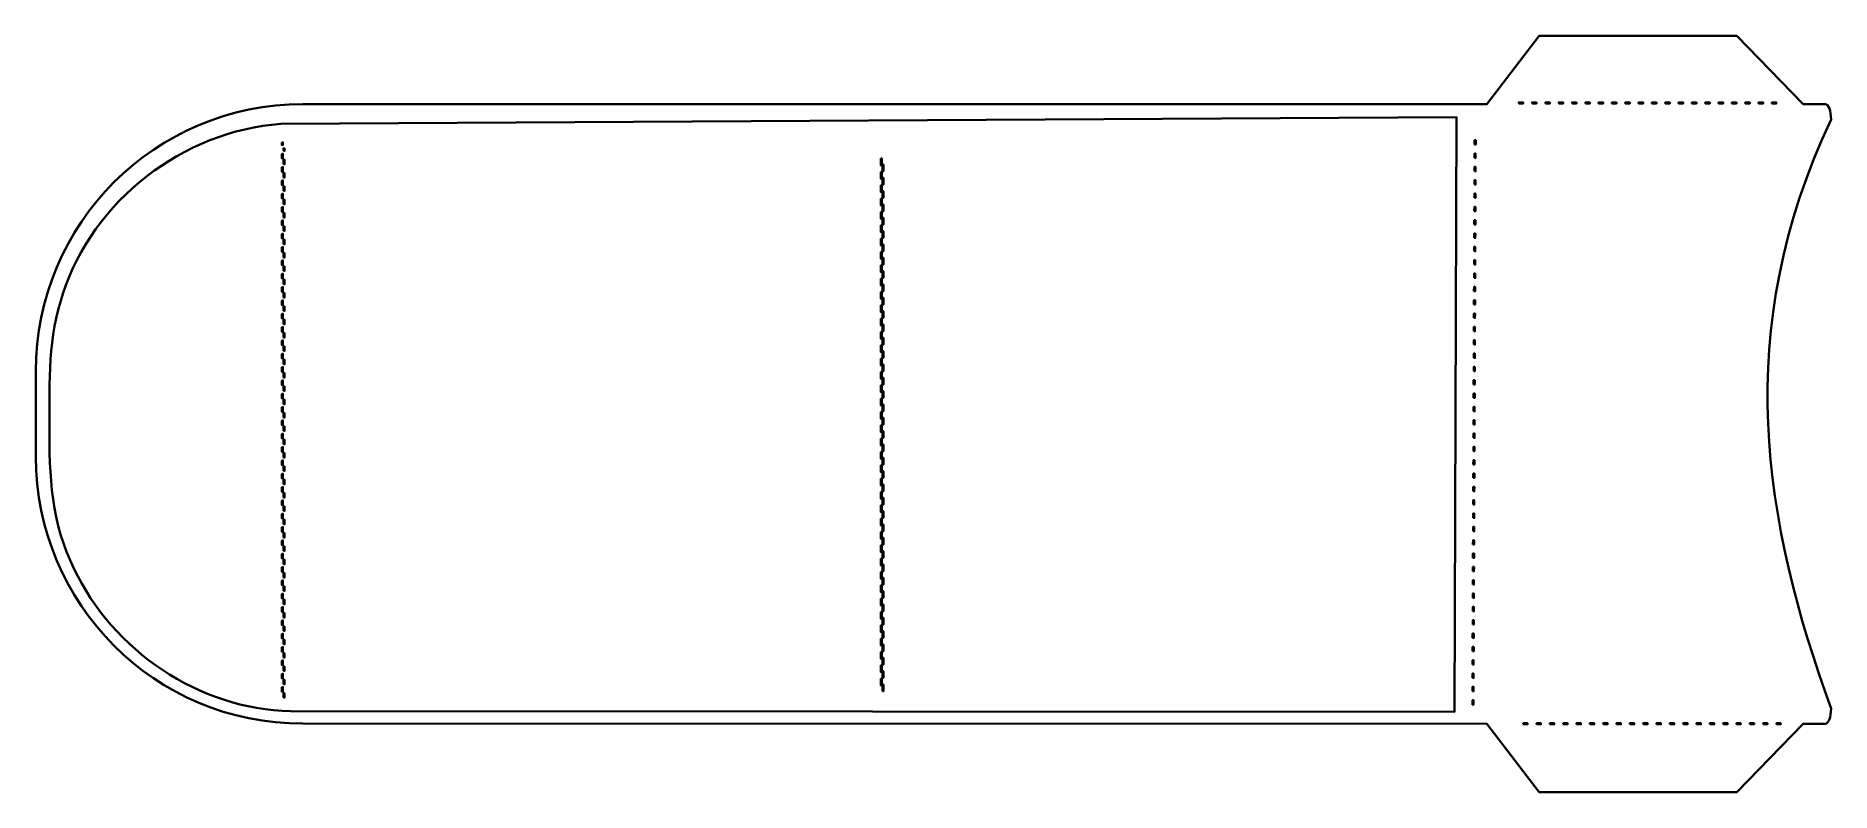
# Model space of a CAD drawing. Header units: centimetres. Extents: x -21.4 to 21.4, y -9 to 9.
import ezdxf

# ---------------------------------------------------------------- set-up
doc = ezdxf.new("R2010")
doc.units = ezdxf.units.CM
doc.header["$MEASUREMENT"] = 0
doc.layers.add('Layer 1', color=7, linetype='Continuous')

msp = doc.modelspace()

# ---------------------------------------------------------------- linework, layer by layer
at = {"layer": 'Layer 1', "color": 232, "lineweight": 40}
for points, knots in [([(-21.38813, -1.01332), (-21.38813, -4.53669), (-18.55157, -7.37324), (-15.02821, -7.37324), (-15.02821, -7.37324), (-15.02821, -7.37324), (13.18299, -7.37655), (13.18299, -7.37655), (13.18299, -7.37655), (13.18299, -7.37655), (14.4348, -9.00208), (14.4348, -9.00208), (14.4348, -9.00208), (14.4348, -9.00208), (19.14356, -9.00208), (19.14356, -9.00208), (19.14356, -9.00208), (19.14356, -9.00208), (20.72196, -7.37655), (20.72196, -7.37655), (20.72196, -7.37655), (20.72196, -7.37655), (21.24864, -7.37655), (21.24864, -7.37655), (21.24864, -7.37655), (21.32561, -7.37655), (21.38755, -7.21299), (21.38755, -7.01027), (21.38755, -7.01027), (19.77131, -2.57819), (19.00379, 1.9814), (21.38755, 7.01347), (21.38755, 7.01347), (21.38755, 7.21619), (21.32561, 7.37893), (21.24864, 7.37893), (21.24864, 7.37893), (21.24864, 7.37893), (20.71947, 7.37893), (20.71947, 7.37893), (20.71947, 7.37893), (20.71947, 7.37893), (19.14355, 9.00198), (19.14355, 9.00198), (19.14355, 9.00198), (19.14355, 9.00198), (14.43479, 9.00198), (14.43479, 9.00198), (14.43479, 9.00198), (14.43479, 9.00198), (13.18546, 7.37893), (13.18546, 7.37893), (13.18546, 7.37893), (13.18546, 7.37893), (-15.02822, 7.37645), (-15.02822, 7.37645), (-15.02822, 7.37645), (-18.55159, 7.37645), (-21.38814, 4.53989), (-21.38814, 1.01653), (-21.38814, 1.01653), (-21.38814, 1.01653), (-21.38814, -1.01332), (-21.38814, -1.01332), (-21.38814, -1.01332), (-21.38814, -1.01332), (-21.38813, -1.01332), (-21.38813, -1.01332)], [0, 0, 0, 0, 0.05555556, 0.05555556, 0.05555556, 0.05555556, 0.11111111, 0.11111111, 0.11111111, 0.11111111, 0.16666667, 0.16666667, 0.16666667, 0.16666667, 0.22222222, 0.22222222, 0.22222222, 0.22222222, 0.27777778, 0.27777778, 0.27777778, 0.27777778, 0.33333333, 0.33333333, 0.33333333, 0.33333333, 0.38888889, 0.38888889, 0.38888889, 0.38888889, 0.44444444, 0.44444444, 0.44444444, 0.44444444, 0.5, 0.5, 0.5, 0.5, 0.55555556, 0.55555556, 0.55555556, 0.55555556, 0.61111111, 0.61111111, 0.61111111, 0.61111111, 0.66666667, 0.66666667, 0.66666667, 0.66666667, 0.72222222, 0.72222222, 0.72222222, 0.72222222, 0.77777778, 0.77777778, 0.77777778, 0.77777778, 0.83333333, 0.83333333, 0.83333333, 0.83333333, 0.88888889, 0.88888889, 0.88888889, 0.88888889, 1, 1, 1, 1]), ([(13.9442, 7.39133), (13.9442, 7.39133), (13.9442, 7.41779), (13.9442, 7.41779), (13.9442, 7.41779), (13.9442, 7.41779), (14.05003, 7.41779), (14.05003, 7.41779), (14.05003, 7.41779), (14.05003, 7.41779), (14.05003, 7.39133), (14.05003, 7.39133), (14.05003, 7.39133), (14.05003, 7.39133), (13.9442, 7.39133), (13.9442, 7.39133)], [0, 0, 0, 0, 0.2, 0.2, 0.2, 0.2, 0.4, 0.4, 0.4, 0.4, 0.6, 0.6, 0.6, 0.6, 1, 1, 1, 1]), ([(14.2617, 7.39133), (14.2617, 7.39133), (14.2617, 7.41779), (14.2617, 7.41779), (14.2617, 7.41779), (14.2617, 7.41779), (14.36753, 7.41779), (14.36753, 7.41779), (14.36753, 7.41779), (14.36753, 7.41779), (14.36753, 7.39133), (14.36753, 7.39133), (14.36753, 7.39133), (14.36753, 7.39133), (14.2617, 7.39133), (14.2617, 7.39133)], [0, 0, 0, 0, 0.2, 0.2, 0.2, 0.2, 0.4, 0.4, 0.4, 0.4, 0.6, 0.6, 0.6, 0.6, 1, 1, 1, 1]), ([(14.5792, 7.39133), (14.5792, 7.39133), (14.5792, 7.41779), (14.5792, 7.41779), (14.5792, 7.41779), (14.5792, 7.41779), (14.68503, 7.41779), (14.68503, 7.41779), (14.68503, 7.41779), (14.68503, 7.41779), (14.68503, 7.39133), (14.68503, 7.39133), (14.68503, 7.39133), (14.68503, 7.39133), (14.5792, 7.39133), (14.5792, 7.39133)], [0, 0, 0, 0, 0.2, 0.2, 0.2, 0.2, 0.4, 0.4, 0.4, 0.4, 0.6, 0.6, 0.6, 0.6, 1, 1, 1, 1]), ([(14.8967, 7.39133), (14.8967, 7.39133), (14.8967, 7.41779), (14.8967, 7.41779), (14.8967, 7.41779), (14.8967, 7.41779), (15.00253, 7.41779), (15.00253, 7.41779), (15.00253, 7.41779), (15.00253, 7.41779), (15.00253, 7.39133), (15.00253, 7.39133), (15.00253, 7.39133), (15.00253, 7.39133), (14.8967, 7.39133), (14.8967, 7.39133)], [0, 0, 0, 0, 0.2, 0.2, 0.2, 0.2, 0.4, 0.4, 0.4, 0.4, 0.6, 0.6, 0.6, 0.6, 1, 1, 1, 1]), ([(15.2142, 7.39133), (15.2142, 7.39133), (15.2142, 7.41779), (15.2142, 7.41779), (15.2142, 7.41779), (15.2142, 7.41779), (15.32003, 7.41779), (15.32003, 7.41779), (15.32003, 7.41779), (15.32003, 7.41779), (15.32003, 7.39133), (15.32003, 7.39133), (15.32003, 7.39133), (15.32003, 7.39133), (15.2142, 7.39133), (15.2142, 7.39133)], [0, 0, 0, 0, 0.2, 0.2, 0.2, 0.2, 0.4, 0.4, 0.4, 0.4, 0.6, 0.6, 0.6, 0.6, 1, 1, 1, 1]), ([(15.5317, 7.39133), (15.5317, 7.39133), (15.5317, 7.41779), (15.5317, 7.41779), (15.5317, 7.41779), (15.5317, 7.41779), (15.63753, 7.41779), (15.63753, 7.41779), (15.63753, 7.41779), (15.63753, 7.41779), (15.63753, 7.39133), (15.63753, 7.39133), (15.63753, 7.39133), (15.63753, 7.39133), (15.5317, 7.39133), (15.5317, 7.39133)], [0, 0, 0, 0, 0.2, 0.2, 0.2, 0.2, 0.4, 0.4, 0.4, 0.4, 0.6, 0.6, 0.6, 0.6, 1, 1, 1, 1]), ([(15.8492, 7.39133), (15.8492, 7.39133), (15.8492, 7.41779), (15.8492, 7.41779), (15.8492, 7.41779), (15.8492, 7.41779), (15.95503, 7.41779), (15.95503, 7.41779), (15.95503, 7.41779), (15.95503, 7.41779), (15.95503, 7.39133), (15.95503, 7.39133), (15.95503, 7.39133), (15.95503, 7.39133), (15.8492, 7.39133), (15.8492, 7.39133)], [0, 0, 0, 0, 0.2, 0.2, 0.2, 0.2, 0.4, 0.4, 0.4, 0.4, 0.6, 0.6, 0.6, 0.6, 1, 1, 1, 1]), ([(16.1667, 7.39133), (16.1667, 7.39133), (16.1667, 7.41779), (16.1667, 7.41779), (16.1667, 7.41779), (16.1667, 7.41779), (16.27253, 7.41779), (16.27253, 7.41779), (16.27253, 7.41779), (16.27253, 7.41779), (16.27253, 7.39133), (16.27253, 7.39133), (16.27253, 7.39133), (16.27253, 7.39133), (16.1667, 7.39133), (16.1667, 7.39133)], [0, 0, 0, 0, 0.2, 0.2, 0.2, 0.2, 0.4, 0.4, 0.4, 0.4, 0.6, 0.6, 0.6, 0.6, 1, 1, 1, 1]), ([(16.4842, 7.39133), (16.4842, 7.39133), (16.4842, 7.41779), (16.4842, 7.41779), (16.4842, 7.41779), (16.4842, 7.41779), (16.59003, 7.41779), (16.59003, 7.41779), (16.59003, 7.41779), (16.59003, 7.41779), (16.59003, 7.39133), (16.59003, 7.39133), (16.59003, 7.39133), (16.59003, 7.39133), (16.4842, 7.39133), (16.4842, 7.39133)], [0, 0, 0, 0, 0.2, 0.2, 0.2, 0.2, 0.4, 0.4, 0.4, 0.4, 0.6, 0.6, 0.6, 0.6, 1, 1, 1, 1]), ([(16.8017, 7.39133), (16.8017, 7.39133), (16.8017, 7.41779), (16.8017, 7.41779), (16.8017, 7.41779), (16.8017, 7.41779), (16.90753, 7.41779), (16.90753, 7.41779), (16.90753, 7.41779), (16.90753, 7.41779), (16.90753, 7.39133), (16.90753, 7.39133), (16.90753, 7.39133), (16.90753, 7.39133), (16.8017, 7.39133), (16.8017, 7.39133)], [0, 0, 0, 0, 0.2, 0.2, 0.2, 0.2, 0.4, 0.4, 0.4, 0.4, 0.6, 0.6, 0.6, 0.6, 1, 1, 1, 1]), ([(17.1192, 7.39133), (17.1192, 7.39133), (17.1192, 7.41779), (17.1192, 7.41779), (17.1192, 7.41779), (17.1192, 7.41779), (17.22503, 7.41779), (17.22503, 7.41779), (17.22503, 7.41779), (17.22503, 7.41779), (17.22503, 7.39133), (17.22503, 7.39133), (17.22503, 7.39133), (17.22503, 7.39133), (17.1192, 7.39133), (17.1192, 7.39133)], [0, 0, 0, 0, 0.2, 0.2, 0.2, 0.2, 0.4, 0.4, 0.4, 0.4, 0.6, 0.6, 0.6, 0.6, 1, 1, 1, 1]), ([(17.4367, 7.39133), (17.4367, 7.39133), (17.4367, 7.41779), (17.4367, 7.41779), (17.4367, 7.41779), (17.4367, 7.41779), (17.54253, 7.41779), (17.54253, 7.41779), (17.54253, 7.41779), (17.54253, 7.41779), (17.54253, 7.39133), (17.54253, 7.39133), (17.54253, 7.39133), (17.54253, 7.39133), (17.4367, 7.39133), (17.4367, 7.39133)], [0, 0, 0, 0, 0.2, 0.2, 0.2, 0.2, 0.4, 0.4, 0.4, 0.4, 0.6, 0.6, 0.6, 0.6, 1, 1, 1, 1]), ([(17.7542, 7.39133), (17.7542, 7.39133), (17.7542, 7.41779), (17.7542, 7.41779), (17.7542, 7.41779), (17.7542, 7.41779), (17.86004, 7.41779), (17.86004, 7.41779), (17.86004, 7.41779), (17.86004, 7.41779), (17.86004, 7.39133), (17.86004, 7.39133), (17.86004, 7.39133), (17.86004, 7.39133), (17.7542, 7.39133), (17.7542, 7.39133)], [0, 0, 0, 0, 0.2, 0.2, 0.2, 0.2, 0.4, 0.4, 0.4, 0.4, 0.6, 0.6, 0.6, 0.6, 1, 1, 1, 1]), ([(18.0717, 7.39133), (18.0717, 7.39133), (18.0717, 7.41779), (18.0717, 7.41779), (18.0717, 7.41779), (18.0717, 7.41779), (18.17753, 7.41779), (18.17753, 7.41779), (18.17753, 7.41779), (18.17753, 7.41779), (18.17753, 7.39133), (18.17753, 7.39133), (18.17753, 7.39133), (18.17753, 7.39133), (18.0717, 7.39133), (18.0717, 7.39133)], [0, 0, 0, 0, 0.2, 0.2, 0.2, 0.2, 0.4, 0.4, 0.4, 0.4, 0.6, 0.6, 0.6, 0.6, 1, 1, 1, 1]), ([(18.3892, 7.39133), (18.3892, 7.39133), (18.3892, 7.41779), (18.3892, 7.41779), (18.3892, 7.41779), (18.3892, 7.41779), (18.49503, 7.41779), (18.49503, 7.41779), (18.49503, 7.41779), (18.49503, 7.41779), (18.49503, 7.39133), (18.49503, 7.39133), (18.49503, 7.39133), (18.49503, 7.39133), (18.3892, 7.39133), (18.3892, 7.39133)], [0, 0, 0, 0, 0.2, 0.2, 0.2, 0.2, 0.4, 0.4, 0.4, 0.4, 0.6, 0.6, 0.6, 0.6, 1, 1, 1, 1]), ([(18.7067, 7.39133), (18.7067, 7.39133), (18.7067, 7.41779), (18.7067, 7.41779), (18.7067, 7.41779), (18.7067, 7.41779), (18.81253, 7.41779), (18.81253, 7.41779), (18.81253, 7.41779), (18.81253, 7.41779), (18.81253, 7.39133), (18.81253, 7.39133), (18.81253, 7.39133), (18.81253, 7.39133), (18.7067, 7.39133), (18.7067, 7.39133)], [0, 0, 0, 0, 0.2, 0.2, 0.2, 0.2, 0.4, 0.4, 0.4, 0.4, 0.6, 0.6, 0.6, 0.6, 1, 1, 1, 1]), ([(19.0242, 7.39133), (19.0242, 7.39133), (19.0242, 7.41779), (19.0242, 7.41779), (19.0242, 7.41779), (19.0242, 7.41779), (19.13003, 7.41779), (19.13003, 7.41779), (19.13003, 7.41779), (19.13003, 7.41779), (19.13003, 7.39133), (19.13003, 7.39133), (19.13003, 7.39133), (19.13003, 7.39133), (19.0242, 7.39133), (19.0242, 7.39133)], [0, 0, 0, 0, 0.2, 0.2, 0.2, 0.2, 0.4, 0.4, 0.4, 0.4, 0.6, 0.6, 0.6, 0.6, 1, 1, 1, 1]), ([(19.3417, 7.39133), (19.3417, 7.39133), (19.3417, 7.41779), (19.3417, 7.41779), (19.3417, 7.41779), (19.3417, 7.41779), (19.44753, 7.41779), (19.44753, 7.41779), (19.44753, 7.41779), (19.44753, 7.41779), (19.44753, 7.39133), (19.44753, 7.39133), (19.44753, 7.39133), (19.44753, 7.39133), (19.3417, 7.39133), (19.3417, 7.39133)], [0, 0, 0, 0, 0.2, 0.2, 0.2, 0.2, 0.4, 0.4, 0.4, 0.4, 0.6, 0.6, 0.6, 0.6, 1, 1, 1, 1]), ([(19.6592, 7.39133), (19.6592, 7.39133), (19.6592, 7.41779), (19.6592, 7.41779), (19.6592, 7.41779), (19.6592, 7.41779), (19.76503, 7.41779), (19.76503, 7.41779), (19.76503, 7.41779), (19.76503, 7.41779), (19.76503, 7.39133), (19.76503, 7.39133), (19.76503, 7.39133), (19.76503, 7.39133), (19.6592, 7.39133), (19.6592, 7.39133)], [0, 0, 0, 0, 0.2, 0.2, 0.2, 0.2, 0.4, 0.4, 0.4, 0.4, 0.6, 0.6, 0.6, 0.6, 1, 1, 1, 1]), ([(19.9767, 7.39133), (19.9767, 7.39133), (19.9767, 7.41779), (19.9767, 7.41779), (19.9767, 7.41779), (19.9767, 7.41779), (20.08253, 7.41779), (20.08253, 7.41779), (20.08253, 7.41779), (20.08253, 7.41779), (20.08253, 7.39133), (20.08253, 7.39133), (20.08253, 7.39133), (20.08253, 7.39133), (19.9767, 7.39133), (19.9767, 7.39133)], [0, 0, 0, 0, 0.2, 0.2, 0.2, 0.2, 0.4, 0.4, 0.4, 0.4, 0.6, 0.6, 0.6, 0.6, 1, 1, 1, 1]), ([(12.89248, 6.41403), (12.89248, 6.41403), (12.89248, 6.51986), (12.89248, 6.51986), (12.89248, 6.51986), (12.89248, 6.51986), (12.91894, 6.51986), (12.91894, 6.51986), (12.91894, 6.51986), (12.91894, 6.51986), (12.91894, 6.41403), (12.91894, 6.41403), (12.91894, 6.41403), (12.91894, 6.41403), (12.89248, 6.41403), (12.89248, 6.41403)], [0, 0, 0, 0, 0.2, 0.2, 0.2, 0.2, 0.4, 0.4, 0.4, 0.4, 0.6, 0.6, 0.6, 0.6, 1, 1, 1, 1]), ([(-15.49041, 6.26437), (-15.49041, 6.26437), (-15.49041, 6.32473), (-15.49041, 6.32473), (-15.49041, 6.32473), (-15.49041, 6.32473), (-15.46395, 6.32473), (-15.46395, 6.32473), (-15.46395, 6.32473), (-15.46395, 6.32473), (-15.46395, 6.26437), (-15.46395, 6.26437), (-15.46395, 6.26437), (-15.46395, 6.26437), (-15.49041, 6.26437), (-15.49041, 6.26437)], [0, 0, 0, 0, 0.2, 0.2, 0.2, 0.2, 0.4, 0.4, 0.4, 0.4, 0.6, 0.6, 0.6, 0.6, 1, 1, 1, 1]), ([(-15.49041, 5.94687), (-15.49041, 5.94687), (-15.49041, 6.0527), (-15.49041, 6.0527), (-15.49041, 6.0527), (-15.49041, 6.0527), (-15.46395, 6.0527), (-15.46395, 6.0527), (-15.46395, 6.0527), (-15.46395, 6.0527), (-15.46395, 5.94687), (-15.46395, 5.94687), (-15.46395, 5.94687), (-15.46395, 5.94687), (-15.49041, 5.94687), (-15.49041, 5.94687)], [0, 0, 0, 0, 0.2, 0.2, 0.2, 0.2, 0.4, 0.4, 0.4, 0.4, 0.6, 0.6, 0.6, 0.6, 1, 1, 1, 1]), ([(12.89081, 6.09653), (12.89081, 6.09653), (12.89163, 6.20236), (12.89163, 6.20236), (12.89163, 6.20236), (12.89163, 6.20236), (12.91809, 6.20236), (12.91809, 6.20236), (12.91809, 6.20236), (12.91809, 6.20236), (12.91727, 6.09653), (12.91727, 6.09653), (12.91727, 6.09653), (12.91727, 6.09653), (12.89081, 6.09653), (12.89081, 6.09653)], [0, 0, 0, 0, 0.2, 0.2, 0.2, 0.2, 0.4, 0.4, 0.4, 0.4, 0.6, 0.6, 0.6, 0.6, 1, 1, 1, 1]), ([(-15.49041, 5.62937), (-15.49041, 5.62937), (-15.49041, 5.7352), (-15.49041, 5.7352), (-15.49041, 5.7352), (-15.49041, 5.7352), (-15.46395, 5.7352), (-15.46395, 5.7352), (-15.46395, 5.7352), (-15.46395, 5.7352), (-15.46395, 5.62937), (-15.46395, 5.62937), (-15.46395, 5.62937), (-15.46395, 5.62937), (-15.49041, 5.62937), (-15.49041, 5.62937)], [0, 0, 0, 0, 0.2, 0.2, 0.2, 0.2, 0.4, 0.4, 0.4, 0.4, 0.6, 0.6, 0.6, 0.6, 1, 1, 1, 1]), ([(-1.21862, 5.78068), (-1.21862, 5.78068), (-1.21862, 5.93943), (-1.21862, 5.93943), (-1.21862, 5.93943), (-1.21862, 5.93943), (-1.19216, 5.93943), (-1.19216, 5.93943), (-1.19216, 5.93943), (-1.19216, 5.93943), (-1.19216, 5.78068), (-1.19216, 5.78068), (-1.19216, 5.78068), (-1.19216, 5.78068), (-1.21862, 5.78068), (-1.21862, 5.78068)], [0, 0, 0, 0, 0.2, 0.2, 0.2, 0.2, 0.4, 0.4, 0.4, 0.4, 0.6, 0.6, 0.6, 0.6, 1, 1, 1, 1]), ([(-1.21862, 5.46318), (-1.21862, 5.46318), (-1.21862, 5.62193), (-1.21862, 5.62193), (-1.21862, 5.62193), (-1.21862, 5.62193), (-1.19216, 5.62193), (-1.19216, 5.62193), (-1.19216, 5.62193), (-1.19216, 5.62193), (-1.19216, 5.46318), (-1.19216, 5.46318), (-1.19216, 5.46318), (-1.19216, 5.46318), (-1.21862, 5.46318), (-1.21862, 5.46318)], [0, 0, 0, 0, 0.2, 0.2, 0.2, 0.2, 0.4, 0.4, 0.4, 0.4, 0.6, 0.6, 0.6, 0.6, 1, 1, 1, 1]), ([(12.88835, 5.46153), (12.88835, 5.46153), (12.88917, 5.56736), (12.88917, 5.56736), (12.88917, 5.56736), (12.88917, 5.56736), (12.91563, 5.56736), (12.91563, 5.56736), (12.91563, 5.56736), (12.91563, 5.56736), (12.91481, 5.46153), (12.91481, 5.46153), (12.91481, 5.46153), (12.91481, 5.46153), (12.88835, 5.46153), (12.88835, 5.46153)], [0, 0, 0, 0, 0.2, 0.2, 0.2, 0.2, 0.4, 0.4, 0.4, 0.4, 0.6, 0.6, 0.6, 0.6, 1, 1, 1, 1]), ([(12.88999, 5.77903), (12.88999, 5.77903), (12.88999, 5.88486), (12.88999, 5.88486), (12.88999, 5.88486), (12.88999, 5.88486), (12.91645, 5.88486), (12.91645, 5.88486), (12.91645, 5.88486), (12.91645, 5.88486), (12.91645, 5.77903), (12.91645, 5.77903), (12.91645, 5.77903), (12.91645, 5.77903), (12.88999, 5.77903), (12.88999, 5.77903)], [0, 0, 0, 0, 0.2, 0.2, 0.2, 0.2, 0.4, 0.4, 0.4, 0.4, 0.6, 0.6, 0.6, 0.6, 1, 1, 1, 1]), ([(-15.49041, 5.31187), (-15.49041, 5.31187), (-15.49041, 5.4177), (-15.49041, 5.4177), (-15.49041, 5.4177), (-15.49041, 5.4177), (-15.46395, 5.4177), (-15.46395, 5.4177), (-15.46395, 5.4177), (-15.46395, 5.4177), (-15.46395, 5.31187), (-15.46395, 5.31187), (-15.46395, 5.31187), (-15.46395, 5.31187), (-15.49041, 5.31187), (-15.49041, 5.31187)], [0, 0, 0, 0, 0.2, 0.2, 0.2, 0.2, 0.4, 0.4, 0.4, 0.4, 0.6, 0.6, 0.6, 0.6, 1, 1, 1, 1]), ([(-1.21862, 5.14568), (-1.21862, 5.14568), (-1.21862, 5.30443), (-1.21862, 5.30443), (-1.21862, 5.30443), (-1.21862, 5.30443), (-1.19216, 5.30443), (-1.19216, 5.30443), (-1.19216, 5.30443), (-1.19216, 5.30443), (-1.19216, 5.14568), (-1.19216, 5.14568), (-1.19216, 5.14568), (-1.19216, 5.14568), (-1.21862, 5.14568), (-1.21862, 5.14568)], [0, 0, 0, 0, 0.2, 0.2, 0.2, 0.2, 0.4, 0.4, 0.4, 0.4, 0.6, 0.6, 0.6, 0.6, 1, 1, 1, 1]), ([(12.88753, 5.14403), (12.88753, 5.14403), (12.88753, 5.24986), (12.88753, 5.24986), (12.88753, 5.24986), (12.88753, 5.24986), (12.91399, 5.24986), (12.91399, 5.24986), (12.91399, 5.24986), (12.91399, 5.24986), (12.91399, 5.14403), (12.91399, 5.14403), (12.91399, 5.14403), (12.91399, 5.14403), (12.88753, 5.14403), (12.88753, 5.14403)], [0, 0, 0, 0, 0.2, 0.2, 0.2, 0.2, 0.4, 0.4, 0.4, 0.4, 0.6, 0.6, 0.6, 0.6, 1, 1, 1, 1]), ([(-15.49041, 4.99437), (-15.49041, 4.99437), (-15.49041, 5.1002), (-15.49041, 5.1002), (-15.49041, 5.1002), (-15.49041, 5.1002), (-15.46395, 5.1002), (-15.46395, 5.1002), (-15.46395, 5.1002), (-15.46395, 5.1002), (-15.46395, 4.99437), (-15.46395, 4.99437), (-15.46395, 4.99437), (-15.46395, 4.99437), (-15.49041, 4.99437), (-15.49041, 4.99437)], [0, 0, 0, 0, 0.2, 0.2, 0.2, 0.2, 0.4, 0.4, 0.4, 0.4, 0.6, 0.6, 0.6, 0.6, 1, 1, 1, 1]), ([(-15.49041, 4.67687), (-15.49041, 4.67687), (-15.49041, 4.7827), (-15.49041, 4.7827), (-15.49041, 4.7827), (-15.49041, 4.7827), (-15.46395, 4.7827), (-15.46395, 4.7827), (-15.46395, 4.7827), (-15.46395, 4.7827), (-15.46395, 4.67687), (-15.46395, 4.67687), (-15.46395, 4.67687), (-15.46395, 4.67687), (-15.49041, 4.67687), (-15.49041, 4.67687)], [0, 0, 0, 0, 0.2, 0.2, 0.2, 0.2, 0.4, 0.4, 0.4, 0.4, 0.6, 0.6, 0.6, 0.6, 1, 1, 1, 1]), ([(-1.21862, 4.82818), (-1.21862, 4.82818), (-1.21862, 4.98693), (-1.21862, 4.98693), (-1.21862, 4.98693), (-1.21862, 4.98693), (-1.19216, 4.98693), (-1.19216, 4.98693), (-1.19216, 4.98693), (-1.19216, 4.98693), (-1.19216, 4.82818), (-1.19216, 4.82818), (-1.19216, 4.82818), (-1.19216, 4.82818), (-1.21862, 4.82818), (-1.21862, 4.82818)], [0, 0, 0, 0, 0.2, 0.2, 0.2, 0.2, 0.4, 0.4, 0.4, 0.4, 0.6, 0.6, 0.6, 0.6, 1, 1, 1, 1]), ([(12.88589, 4.82653), (12.88589, 4.82653), (12.88671, 4.93236), (12.88671, 4.93236), (12.88671, 4.93236), (12.88671, 4.93236), (12.91317, 4.93236), (12.91317, 4.93236), (12.91317, 4.93236), (12.91317, 4.93236), (12.91235, 4.82653), (12.91235, 4.82653), (12.91235, 4.82653), (12.91235, 4.82653), (12.88589, 4.82653), (12.88589, 4.82653)], [0, 0, 0, 0, 0.2, 0.2, 0.2, 0.2, 0.4, 0.4, 0.4, 0.4, 0.6, 0.6, 0.6, 0.6, 1, 1, 1, 1]), ([(-15.49041, 4.35937), (-15.49041, 4.35937), (-15.49041, 4.4652), (-15.49041, 4.4652), (-15.49041, 4.4652), (-15.49041, 4.4652), (-15.46395, 4.4652), (-15.46395, 4.4652), (-15.46395, 4.4652), (-15.46395, 4.4652), (-15.46395, 4.35937), (-15.46395, 4.35937), (-15.46395, 4.35937), (-15.46395, 4.35937), (-15.49041, 4.35937), (-15.49041, 4.35937)], [0, 0, 0, 0, 0.2, 0.2, 0.2, 0.2, 0.4, 0.4, 0.4, 0.4, 0.6, 0.6, 0.6, 0.6, 1, 1, 1, 1]), ([(-1.21862, 4.51068), (-1.21862, 4.51068), (-1.21862, 4.66943), (-1.21862, 4.66943), (-1.21862, 4.66943), (-1.21862, 4.66943), (-1.19216, 4.66943), (-1.19216, 4.66943), (-1.19216, 4.66943), (-1.19216, 4.66943), (-1.19216, 4.51068), (-1.19216, 4.51068), (-1.19216, 4.51068), (-1.19216, 4.51068), (-1.21862, 4.51068), (-1.21862, 4.51068)], [0, 0, 0, 0, 0.2, 0.2, 0.2, 0.2, 0.4, 0.4, 0.4, 0.4, 0.6, 0.6, 0.6, 0.6, 1, 1, 1, 1]), ([(-1.21862, 4.19318), (-1.21862, 4.19318), (-1.21862, 4.35193), (-1.21862, 4.35193), (-1.21862, 4.35193), (-1.21862, 4.35193), (-1.19216, 4.35193), (-1.19216, 4.35193), (-1.19216, 4.35193), (-1.19216, 4.35193), (-1.19216, 4.19318), (-1.19216, 4.19318), (-1.19216, 4.19318), (-1.19216, 4.19318), (-1.21862, 4.19318), (-1.21862, 4.19318)], [0, 0, 0, 0, 0.2, 0.2, 0.2, 0.2, 0.4, 0.4, 0.4, 0.4, 0.6, 0.6, 0.6, 0.6, 1, 1, 1, 1]), ([(12.88343, 4.19153), (12.88343, 4.19153), (12.88425, 4.29736), (12.88425, 4.29736), (12.88425, 4.29736), (12.88425, 4.29736), (12.91071, 4.29736), (12.91071, 4.29736), (12.91071, 4.29736), (12.91071, 4.29736), (12.90989, 4.19153), (12.90989, 4.19153), (12.90989, 4.19153), (12.90989, 4.19153), (12.88343, 4.19153), (12.88343, 4.19153)], [0, 0, 0, 0, 0.2, 0.2, 0.2, 0.2, 0.4, 0.4, 0.4, 0.4, 0.6, 0.6, 0.6, 0.6, 1, 1, 1, 1]), ([(12.88507, 4.50903), (12.88507, 4.50903), (12.88507, 4.61486), (12.88507, 4.61486), (12.88507, 4.61486), (12.88507, 4.61486), (12.91153, 4.61486), (12.91153, 4.61486), (12.91153, 4.61486), (12.91153, 4.61486), (12.91153, 4.50903), (12.91153, 4.50903), (12.91153, 4.50903), (12.91153, 4.50903), (12.88507, 4.50903), (12.88507, 4.50903)], [0, 0, 0, 0, 0.2, 0.2, 0.2, 0.2, 0.4, 0.4, 0.4, 0.4, 0.6, 0.6, 0.6, 0.6, 1, 1, 1, 1]), ([(-15.49041, 4.04187), (-15.49041, 4.04187), (-15.49041, 4.1477), (-15.49041, 4.1477), (-15.49041, 4.1477), (-15.49041, 4.1477), (-15.46395, 4.1477), (-15.46395, 4.1477), (-15.46395, 4.1477), (-15.46395, 4.1477), (-15.46395, 4.04187), (-15.46395, 4.04187), (-15.46395, 4.04187), (-15.46395, 4.04187), (-15.49041, 4.04187), (-15.49041, 4.04187)], [0, 0, 0, 0, 0.2, 0.2, 0.2, 0.2, 0.4, 0.4, 0.4, 0.4, 0.6, 0.6, 0.6, 0.6, 1, 1, 1, 1]), ([(-1.21862, 3.87568), (-1.21862, 3.87568), (-1.21862, 4.03443), (-1.21862, 4.03443), (-1.21862, 4.03443), (-1.21862, 4.03443), (-1.19216, 4.03443), (-1.19216, 4.03443), (-1.19216, 4.03443), (-1.19216, 4.03443), (-1.19216, 3.87568), (-1.19216, 3.87568), (-1.19216, 3.87568), (-1.19216, 3.87568), (-1.21862, 3.87568), (-1.21862, 3.87568)], [0, 0, 0, 0, 0.2, 0.2, 0.2, 0.2, 0.4, 0.4, 0.4, 0.4, 0.6, 0.6, 0.6, 0.6, 1, 1, 1, 1]), ([(12.88261, 3.87403), (12.88261, 3.87403), (12.88261, 3.97986), (12.88261, 3.97986), (12.88261, 3.97986), (12.88261, 3.97986), (12.90907, 3.97986), (12.90907, 3.97986), (12.90907, 3.97986), (12.90907, 3.97986), (12.90907, 3.87403), (12.90907, 3.87403), (12.90907, 3.87403), (12.90907, 3.87403), (12.88261, 3.87403), (12.88261, 3.87403)], [0, 0, 0, 0, 0.2, 0.2, 0.2, 0.2, 0.4, 0.4, 0.4, 0.4, 0.6, 0.6, 0.6, 0.6, 1, 1, 1, 1]), ([(-15.49041, 3.72437), (-15.49041, 3.72437), (-15.49041, 3.8302), (-15.49041, 3.8302), (-15.49041, 3.8302), (-15.49041, 3.8302), (-15.46395, 3.8302), (-15.46395, 3.8302), (-15.46395, 3.8302), (-15.46395, 3.8302), (-15.46395, 3.72437), (-15.46395, 3.72437), (-15.46395, 3.72437), (-15.46395, 3.72437), (-15.49041, 3.72437), (-15.49041, 3.72437)], [0, 0, 0, 0, 0.2, 0.2, 0.2, 0.2, 0.4, 0.4, 0.4, 0.4, 0.6, 0.6, 0.6, 0.6, 1, 1, 1, 1]), ([(-15.49041, 3.40687), (-15.49041, 3.40687), (-15.49041, 3.5127), (-15.49041, 3.5127), (-15.49041, 3.5127), (-15.49041, 3.5127), (-15.46395, 3.5127), (-15.46395, 3.5127), (-15.46395, 3.5127), (-15.46395, 3.5127), (-15.46395, 3.40687), (-15.46395, 3.40687), (-15.46395, 3.40687), (-15.46395, 3.40687), (-15.49041, 3.40687), (-15.49041, 3.40687)], [0, 0, 0, 0, 0.2, 0.2, 0.2, 0.2, 0.4, 0.4, 0.4, 0.4, 0.6, 0.6, 0.6, 0.6, 1, 1, 1, 1]), ([(-1.21862, 3.55818), (-1.21862, 3.55818), (-1.21862, 3.71693), (-1.21862, 3.71693), (-1.21862, 3.71693), (-1.21862, 3.71693), (-1.19216, 3.71693), (-1.19216, 3.71693), (-1.19216, 3.71693), (-1.19216, 3.71693), (-1.19216, 3.55818), (-1.19216, 3.55818), (-1.19216, 3.55818), (-1.19216, 3.55818), (-1.21862, 3.55818), (-1.21862, 3.55818)], [0, 0, 0, 0, 0.2, 0.2, 0.2, 0.2, 0.4, 0.4, 0.4, 0.4, 0.6, 0.6, 0.6, 0.6, 1, 1, 1, 1]), ([(12.88095, 3.55653), (12.88095, 3.55653), (12.88177, 3.66236), (12.88177, 3.66236), (12.88177, 3.66236), (12.88177, 3.66236), (12.90823, 3.66236), (12.90823, 3.66236), (12.90823, 3.66236), (12.90823, 3.66236), (12.90741, 3.55653), (12.90741, 3.55653), (12.90741, 3.55653), (12.90741, 3.55653), (12.88095, 3.55653), (12.88095, 3.55653)], [0, 0, 0, 0, 0.2, 0.2, 0.2, 0.2, 0.4, 0.4, 0.4, 0.4, 0.6, 0.6, 0.6, 0.6, 1, 1, 1, 1]), ([(-15.49041, 3.08937), (-15.49041, 3.08937), (-15.49041, 3.1952), (-15.49041, 3.1952), (-15.49041, 3.1952), (-15.49041, 3.1952), (-15.46395, 3.1952), (-15.46395, 3.1952), (-15.46395, 3.1952), (-15.46395, 3.1952), (-15.46395, 3.08937), (-15.46395, 3.08937), (-15.46395, 3.08937), (-15.46395, 3.08937), (-15.49041, 3.08937), (-15.49041, 3.08937)], [0, 0, 0, 0, 0.2, 0.2, 0.2, 0.2, 0.4, 0.4, 0.4, 0.4, 0.6, 0.6, 0.6, 0.6, 1, 1, 1, 1]), ([(-1.21862, 3.24068), (-1.21862, 3.24068), (-1.21862, 3.39943), (-1.21862, 3.39943), (-1.21862, 3.39943), (-1.21862, 3.39943), (-1.19216, 3.39943), (-1.19216, 3.39943), (-1.19216, 3.39943), (-1.19216, 3.39943), (-1.19216, 3.24068), (-1.19216, 3.24068), (-1.19216, 3.24068), (-1.19216, 3.24068), (-1.21862, 3.24068), (-1.21862, 3.24068)], [0, 0, 0, 0, 0.2, 0.2, 0.2, 0.2, 0.4, 0.4, 0.4, 0.4, 0.6, 0.6, 0.6, 0.6, 1, 1, 1, 1]), ([(-1.21862, 2.92318), (-1.21862, 2.92318), (-1.21862, 3.08193), (-1.21862, 3.08193), (-1.21862, 3.08193), (-1.21862, 3.08193), (-1.19216, 3.08193), (-1.19216, 3.08193), (-1.19216, 3.08193), (-1.19216, 3.08193), (-1.19216, 2.92318), (-1.19216, 2.92318), (-1.19216, 2.92318), (-1.19216, 2.92318), (-1.21862, 2.92318), (-1.21862, 2.92318)], [0, 0, 0, 0, 0.2, 0.2, 0.2, 0.2, 0.4, 0.4, 0.4, 0.4, 0.6, 0.6, 0.6, 0.6, 1, 1, 1, 1]), ([(12.87849, 2.92153), (12.87849, 2.92153), (12.87931, 3.02736), (12.87931, 3.02736), (12.87931, 3.02736), (12.87931, 3.02736), (12.90577, 3.02736), (12.90577, 3.02736), (12.90577, 3.02736), (12.90577, 3.02736), (12.90495, 2.92153), (12.90495, 2.92153), (12.90495, 2.92153), (12.90495, 2.92153), (12.87849, 2.92153), (12.87849, 2.92153)], [0, 0, 0, 0, 0.2, 0.2, 0.2, 0.2, 0.4, 0.4, 0.4, 0.4, 0.6, 0.6, 0.6, 0.6, 1, 1, 1, 1]), ([(12.88013, 3.23903), (12.88013, 3.23903), (12.88013, 3.34486), (12.88013, 3.34486), (12.88013, 3.34486), (12.88013, 3.34486), (12.90659, 3.34486), (12.90659, 3.34486), (12.90659, 3.34486), (12.90659, 3.34486), (12.90659, 3.23903), (12.90659, 3.23903), (12.90659, 3.23903), (12.90659, 3.23903), (12.88013, 3.23903), (12.88013, 3.23903)], [0, 0, 0, 0, 0.2, 0.2, 0.2, 0.2, 0.4, 0.4, 0.4, 0.4, 0.6, 0.6, 0.6, 0.6, 1, 1, 1, 1]), ([(-15.49041, 2.77187), (-15.49041, 2.77187), (-15.49041, 2.8777), (-15.49041, 2.8777), (-15.49041, 2.8777), (-15.49041, 2.8777), (-15.46395, 2.8777), (-15.46395, 2.8777), (-15.46395, 2.8777), (-15.46395, 2.8777), (-15.46395, 2.77187), (-15.46395, 2.77187), (-15.46395, 2.77187), (-15.46395, 2.77187), (-15.49041, 2.77187), (-15.49041, 2.77187)], [0, 0, 0, 0, 0.2, 0.2, 0.2, 0.2, 0.4, 0.4, 0.4, 0.4, 0.6, 0.6, 0.6, 0.6, 1, 1, 1, 1]), ([(-1.21862, 2.60568), (-1.21862, 2.60568), (-1.21862, 2.76443), (-1.21862, 2.76443), (-1.21862, 2.76443), (-1.21862, 2.76443), (-1.19216, 2.76443), (-1.19216, 2.76443), (-1.19216, 2.76443), (-1.19216, 2.76443), (-1.19216, 2.60568), (-1.19216, 2.60568), (-1.19216, 2.60568), (-1.19216, 2.60568), (-1.21862, 2.60568), (-1.21862, 2.60568)], [0, 0, 0, 0, 0.2, 0.2, 0.2, 0.2, 0.4, 0.4, 0.4, 0.4, 0.6, 0.6, 0.6, 0.6, 1, 1, 1, 1]), ([(12.87767, 2.60403), (12.87767, 2.60403), (12.87767, 2.70986), (12.87767, 2.70986), (12.87767, 2.70986), (12.87767, 2.70986), (12.90413, 2.70986), (12.90413, 2.70986), (12.90413, 2.70986), (12.90413, 2.70986), (12.90413, 2.60403), (12.90413, 2.60403), (12.90413, 2.60403), (12.90413, 2.60403), (12.87767, 2.60403), (12.87767, 2.60403)], [0, 0, 0, 0, 0.2, 0.2, 0.2, 0.2, 0.4, 0.4, 0.4, 0.4, 0.6, 0.6, 0.6, 0.6, 1, 1, 1, 1]), ([(-15.49041, 2.45437), (-15.49041, 2.45437), (-15.49041, 2.5602), (-15.49041, 2.5602), (-15.49041, 2.5602), (-15.49041, 2.5602), (-15.46395, 2.5602), (-15.46395, 2.5602), (-15.46395, 2.5602), (-15.46395, 2.5602), (-15.46395, 2.45437), (-15.46395, 2.45437), (-15.46395, 2.45437), (-15.46395, 2.45437), (-15.49041, 2.45437), (-15.49041, 2.45437)], [0, 0, 0, 0, 0.2, 0.2, 0.2, 0.2, 0.4, 0.4, 0.4, 0.4, 0.6, 0.6, 0.6, 0.6, 1, 1, 1, 1]), ([(-15.49041, 2.13687), (-15.49041, 2.13687), (-15.49041, 2.2427), (-15.49041, 2.2427), (-15.49041, 2.2427), (-15.49041, 2.2427), (-15.46395, 2.2427), (-15.46395, 2.2427), (-15.46395, 2.2427), (-15.46395, 2.2427), (-15.46395, 2.13687), (-15.46395, 2.13687), (-15.46395, 2.13687), (-15.46395, 2.13687), (-15.49041, 2.13687), (-15.49041, 2.13687)], [0, 0, 0, 0, 0.2, 0.2, 0.2, 0.2, 0.4, 0.4, 0.4, 0.4, 0.6, 0.6, 0.6, 0.6, 1, 1, 1, 1]), ([(-1.21862, 2.28818), (-1.21862, 2.28818), (-1.21862, 2.44693), (-1.21862, 2.44693), (-1.21862, 2.44693), (-1.21862, 2.44693), (-1.19216, 2.44693), (-1.19216, 2.44693), (-1.19216, 2.44693), (-1.19216, 2.44693), (-1.19216, 2.28818), (-1.19216, 2.28818), (-1.19216, 2.28818), (-1.19216, 2.28818), (-1.21862, 2.28818), (-1.21862, 2.28818)], [0, 0, 0, 0, 0.2, 0.2, 0.2, 0.2, 0.4, 0.4, 0.4, 0.4, 0.6, 0.6, 0.6, 0.6, 1, 1, 1, 1]), ([(12.87602, 2.28653), (12.87602, 2.28653), (12.87684, 2.39236), (12.87684, 2.39236), (12.87684, 2.39236), (12.87684, 2.39236), (12.9033, 2.39236), (12.9033, 2.39236), (12.9033, 2.39236), (12.9033, 2.39236), (12.90248, 2.28653), (12.90248, 2.28653), (12.90248, 2.28653), (12.90248, 2.28653), (12.87602, 2.28653), (12.87602, 2.28653)], [0, 0, 0, 0, 0.2, 0.2, 0.2, 0.2, 0.4, 0.4, 0.4, 0.4, 0.6, 0.6, 0.6, 0.6, 1, 1, 1, 1]), ([(-15.49041, 1.81937), (-15.49041, 1.81937), (-15.49041, 1.9252), (-15.49041, 1.9252), (-15.49041, 1.9252), (-15.49041, 1.9252), (-15.46395, 1.9252), (-15.46395, 1.9252), (-15.46395, 1.9252), (-15.46395, 1.9252), (-15.46395, 1.81937), (-15.46395, 1.81937), (-15.46395, 1.81937), (-15.46395, 1.81937), (-15.49041, 1.81937), (-15.49041, 1.81937)], [0, 0, 0, 0, 0.2, 0.2, 0.2, 0.2, 0.4, 0.4, 0.4, 0.4, 0.6, 0.6, 0.6, 0.6, 1, 1, 1, 1]), ([(-1.21862, 1.97068), (-1.21862, 1.97068), (-1.21862, 2.12943), (-1.21862, 2.12943), (-1.21862, 2.12943), (-1.21862, 2.12943), (-1.19216, 2.12943), (-1.19216, 2.12943), (-1.19216, 2.12943), (-1.19216, 2.12943), (-1.19216, 1.97068), (-1.19216, 1.97068), (-1.19216, 1.97068), (-1.19216, 1.97068), (-1.21862, 1.97068), (-1.21862, 1.97068)], [0, 0, 0, 0, 0.2, 0.2, 0.2, 0.2, 0.4, 0.4, 0.4, 0.4, 0.6, 0.6, 0.6, 0.6, 1, 1, 1, 1]), ([(-1.21862, 1.65318), (-1.21862, 1.65318), (-1.21862, 1.81193), (-1.21862, 1.81193), (-1.21862, 1.81193), (-1.21862, 1.81193), (-1.19216, 1.81193), (-1.19216, 1.81193), (-1.19216, 1.81193), (-1.19216, 1.81193), (-1.19216, 1.65318), (-1.19216, 1.65318), (-1.19216, 1.65318), (-1.19216, 1.65318), (-1.21862, 1.65318), (-1.21862, 1.65318)], [0, 0, 0, 0, 0.2, 0.2, 0.2, 0.2, 0.4, 0.4, 0.4, 0.4, 0.6, 0.6, 0.6, 0.6, 1, 1, 1, 1]), ([(12.87356, 1.65153), (12.87356, 1.65153), (12.87438, 1.75736), (12.87438, 1.75736), (12.87438, 1.75736), (12.87438, 1.75736), (12.90084, 1.75736), (12.90084, 1.75736), (12.90084, 1.75736), (12.90084, 1.75736), (12.90002, 1.65153), (12.90002, 1.65153), (12.90002, 1.65153), (12.90002, 1.65153), (12.87356, 1.65153), (12.87356, 1.65153)], [0, 0, 0, 0, 0.2, 0.2, 0.2, 0.2, 0.4, 0.4, 0.4, 0.4, 0.6, 0.6, 0.6, 0.6, 1, 1, 1, 1]), ([(12.8752, 1.96903), (12.8752, 1.96903), (12.8752, 2.07486), (12.8752, 2.07486), (12.8752, 2.07486), (12.8752, 2.07486), (12.90166, 2.07486), (12.90166, 2.07486), (12.90166, 2.07486), (12.90166, 2.07486), (12.90166, 1.96903), (12.90166, 1.96903), (12.90166, 1.96903), (12.90166, 1.96903), (12.8752, 1.96903), (12.8752, 1.96903)], [0, 0, 0, 0, 0.2, 0.2, 0.2, 0.2, 0.4, 0.4, 0.4, 0.4, 0.6, 0.6, 0.6, 0.6, 1, 1, 1, 1]), ([(-15.49041, 1.50187), (-15.49041, 1.50187), (-15.49041, 1.6077), (-15.49041, 1.6077), (-15.49041, 1.6077), (-15.49041, 1.6077), (-15.46395, 1.6077), (-15.46395, 1.6077), (-15.46395, 1.6077), (-15.46395, 1.6077), (-15.46395, 1.50187), (-15.46395, 1.50187), (-15.46395, 1.50187), (-15.46395, 1.50187), (-15.49041, 1.50187), (-15.49041, 1.50187)], [0, 0, 0, 0, 0.2, 0.2, 0.2, 0.2, 0.4, 0.4, 0.4, 0.4, 0.6, 0.6, 0.6, 0.6, 1, 1, 1, 1]), ([(-15.49041, 1.18437), (-15.49041, 1.18437), (-15.49041, 1.2902), (-15.49041, 1.2902), (-15.49041, 1.2902), (-15.49041, 1.2902), (-15.46395, 1.2902), (-15.46395, 1.2902), (-15.46395, 1.2902), (-15.46395, 1.2902), (-15.46395, 1.18437), (-15.46395, 1.18437), (-15.46395, 1.18437), (-15.46395, 1.18437), (-15.49041, 1.18437), (-15.49041, 1.18437)], [0, 0, 0, 0, 0.2, 0.2, 0.2, 0.2, 0.4, 0.4, 0.4, 0.4, 0.6, 0.6, 0.6, 0.6, 1, 1, 1, 1]), ([(-1.21862, 1.33568), (-1.21862, 1.33568), (-1.21862, 1.49443), (-1.21862, 1.49443), (-1.21862, 1.49443), (-1.21862, 1.49443), (-1.19216, 1.49443), (-1.19216, 1.49443), (-1.19216, 1.49443), (-1.19216, 1.49443), (-1.19216, 1.33568), (-1.19216, 1.33568), (-1.19216, 1.33568), (-1.19216, 1.33568), (-1.21862, 1.33568), (-1.21862, 1.33568)], [0, 0, 0, 0, 0.2, 0.2, 0.2, 0.2, 0.4, 0.4, 0.4, 0.4, 0.6, 0.6, 0.6, 0.6, 1, 1, 1, 1]), ([(12.87274, 1.33403), (12.87274, 1.33403), (12.87274, 1.43986), (12.87274, 1.43986), (12.87274, 1.43986), (12.87274, 1.43986), (12.8992, 1.43986), (12.8992, 1.43986), (12.8992, 1.43986), (12.8992, 1.43986), (12.8992, 1.33403), (12.8992, 1.33403), (12.8992, 1.33403), (12.8992, 1.33403), (12.87274, 1.33403), (12.87274, 1.33403)], [0, 0, 0, 0, 0.2, 0.2, 0.2, 0.2, 0.4, 0.4, 0.4, 0.4, 0.6, 0.6, 0.6, 0.6, 1, 1, 1, 1]), ([(-15.49041, 0.86687), (-15.49041, 0.86687), (-15.49041, 0.9727), (-15.49041, 0.9727), (-15.49041, 0.9727), (-15.49041, 0.9727), (-15.46395, 0.9727), (-15.46395, 0.9727), (-15.46395, 0.9727), (-15.46395, 0.9727), (-15.46395, 0.86687), (-15.46395, 0.86687), (-15.46395, 0.86687), (-15.46395, 0.86687), (-15.49041, 0.86687), (-15.49041, 0.86687)], [0, 0, 0, 0, 0.2, 0.2, 0.2, 0.2, 0.4, 0.4, 0.4, 0.4, 0.6, 0.6, 0.6, 0.6, 1, 1, 1, 1]), ([(-1.21862, 1.01818), (-1.21862, 1.01818), (-1.21862, 1.17693), (-1.21862, 1.17693), (-1.21862, 1.17693), (-1.21862, 1.17693), (-1.19216, 1.17693), (-1.19216, 1.17693), (-1.19216, 1.17693), (-1.19216, 1.17693), (-1.19216, 1.01818), (-1.19216, 1.01818), (-1.19216, 1.01818), (-1.19216, 1.01818), (-1.21862, 1.01818), (-1.21862, 1.01818)], [0, 0, 0, 0, 0.2, 0.2, 0.2, 0.2, 0.4, 0.4, 0.4, 0.4, 0.6, 0.6, 0.6, 0.6, 1, 1, 1, 1]), ([(-1.21862, 0.70068), (-1.21862, 0.70068), (-1.21862, 0.85943), (-1.21862, 0.85943), (-1.21862, 0.85943), (-1.21862, 0.85943), (-1.19216, 0.85943), (-1.19216, 0.85943), (-1.19216, 0.85943), (-1.19216, 0.85943), (-1.19216, 0.70068), (-1.19216, 0.70068), (-1.19216, 0.70068), (-1.19216, 0.70068), (-1.21862, 0.70068), (-1.21862, 0.70068)], [0, 0, 0, 0, 0.2, 0.2, 0.2, 0.2, 0.4, 0.4, 0.4, 0.4, 0.6, 0.6, 0.6, 0.6, 1, 1, 1, 1]), ([(12.87108, 1.01653), (12.87108, 1.01653), (12.8719, 1.12236), (12.8719, 1.12236), (12.8719, 1.12236), (12.8719, 1.12236), (12.89836, 1.12236), (12.89836, 1.12236), (12.89836, 1.12236), (12.89836, 1.12236), (12.89754, 1.01653), (12.89754, 1.01653), (12.89754, 1.01653), (12.89754, 1.01653), (12.87108, 1.01653), (12.87108, 1.01653)], [0, 0, 0, 0, 0.2, 0.2, 0.2, 0.2, 0.4, 0.4, 0.4, 0.4, 0.6, 0.6, 0.6, 0.6, 1, 1, 1, 1]), ([(-15.49041, 0.54937), (-15.49041, 0.54937), (-15.49041, 0.6552), (-15.49041, 0.6552), (-15.49041, 0.6552), (-15.49041, 0.6552), (-15.46395, 0.6552), (-15.46395, 0.6552), (-15.46395, 0.6552), (-15.46395, 0.6552), (-15.46395, 0.54937), (-15.46395, 0.54937), (-15.46395, 0.54937), (-15.46395, 0.54937), (-15.49041, 0.54937), (-15.49041, 0.54937)], [0, 0, 0, 0, 0.2, 0.2, 0.2, 0.2, 0.4, 0.4, 0.4, 0.4, 0.6, 0.6, 0.6, 0.6, 1, 1, 1, 1]), ([(-1.21862, 0.38318), (-1.21862, 0.38318), (-1.21862, 0.54193), (-1.21862, 0.54193), (-1.21862, 0.54193), (-1.21862, 0.54193), (-1.19216, 0.54193), (-1.19216, 0.54193), (-1.19216, 0.54193), (-1.19216, 0.54193), (-1.19216, 0.38318), (-1.19216, 0.38318), (-1.19216, 0.38318), (-1.19216, 0.38318), (-1.21862, 0.38318), (-1.21862, 0.38318)], [0, 0, 0, 0, 0.2, 0.2, 0.2, 0.2, 0.4, 0.4, 0.4, 0.4, 0.6, 0.6, 0.6, 0.6, 1, 1, 1, 1]), ([(12.86862, 0.38153), (12.86862, 0.38153), (12.86944, 0.48736), (12.86944, 0.48736), (12.86944, 0.48736), (12.86944, 0.48736), (12.8959, 0.48736), (12.8959, 0.48736), (12.8959, 0.48736), (12.8959, 0.48736), (12.89508, 0.38153), (12.89508, 0.38153), (12.89508, 0.38153), (12.89508, 0.38153), (12.86862, 0.38153), (12.86862, 0.38153)], [0, 0, 0, 0, 0.2, 0.2, 0.2, 0.2, 0.4, 0.4, 0.4, 0.4, 0.6, 0.6, 0.6, 0.6, 1, 1, 1, 1]), ([(12.87026, 0.69903), (12.87026, 0.69903), (12.87026, 0.80486), (12.87026, 0.80486), (12.87026, 0.80486), (12.87026, 0.80486), (12.89672, 0.80486), (12.89672, 0.80486), (12.89672, 0.80486), (12.89672, 0.80486), (12.89672, 0.69903), (12.89672, 0.69903), (12.89672, 0.69903), (12.89672, 0.69903), (12.87026, 0.69903), (12.87026, 0.69903)], [0, 0, 0, 0, 0.2, 0.2, 0.2, 0.2, 0.4, 0.4, 0.4, 0.4, 0.6, 0.6, 0.6, 0.6, 1, 1, 1, 1]), ([(-15.49041, 0.23187), (-15.49041, 0.23187), (-15.49041, 0.3377), (-15.49041, 0.3377), (-15.49041, 0.3377), (-15.49041, 0.3377), (-15.46395, 0.3377), (-15.46395, 0.3377), (-15.46395, 0.3377), (-15.46395, 0.3377), (-15.46395, 0.23187), (-15.46395, 0.23187), (-15.46395, 0.23187), (-15.46395, 0.23187), (-15.49041, 0.23187), (-15.49041, 0.23187)], [0, 0, 0, 0, 0.2, 0.2, 0.2, 0.2, 0.4, 0.4, 0.4, 0.4, 0.6, 0.6, 0.6, 0.6, 1, 1, 1, 1]), ([(-15.49041, -0.08563), (-15.49041, -0.08563), (-15.49041, 0.0202), (-15.49041, 0.0202), (-15.49041, 0.0202), (-15.49041, 0.0202), (-15.46395, 0.0202), (-15.46395, 0.0202), (-15.46395, 0.0202), (-15.46395, 0.0202), (-15.46395, -0.08563), (-15.46395, -0.08563), (-15.46395, -0.08563), (-15.46395, -0.08563), (-15.49041, -0.08563), (-15.49041, -0.08563)], [0, 0, 0, 0, 0.2, 0.2, 0.2, 0.2, 0.4, 0.4, 0.4, 0.4, 0.6, 0.6, 0.6, 0.6, 1, 1, 1, 1]), ([(-1.21862, 0.06568), (-1.21862, 0.06568), (-1.21862, 0.22443), (-1.21862, 0.22443), (-1.21862, 0.22443), (-1.21862, 0.22443), (-1.19216, 0.22443), (-1.19216, 0.22443), (-1.19216, 0.22443), (-1.19216, 0.22443), (-1.19216, 0.06568), (-1.19216, 0.06568), (-1.19216, 0.06568), (-1.19216, 0.06568), (-1.21862, 0.06568), (-1.21862, 0.06568)], [0, 0, 0, 0, 0.2, 0.2, 0.2, 0.2, 0.4, 0.4, 0.4, 0.4, 0.6, 0.6, 0.6, 0.6, 1, 1, 1, 1]), ([(12.8678, 0.06403), (12.8678, 0.06403), (12.8678, 0.16986), (12.8678, 0.16986), (12.8678, 0.16986), (12.8678, 0.16986), (12.89426, 0.16986), (12.89426, 0.16986), (12.89426, 0.16986), (12.89426, 0.16986), (12.89426, 0.06403), (12.89426, 0.06403), (12.89426, 0.06403), (12.89426, 0.06403), (12.8678, 0.06403), (12.8678, 0.06403)], [0, 0, 0, 0, 0.2, 0.2, 0.2, 0.2, 0.4, 0.4, 0.4, 0.4, 0.6, 0.6, 0.6, 0.6, 1, 1, 1, 1]), ([(-15.49041, -0.40313), (-15.49041, -0.40313), (-15.49041, -0.2973), (-15.49041, -0.2973), (-15.49041, -0.2973), (-15.49041, -0.2973), (-15.46395, -0.2973), (-15.46395, -0.2973), (-15.46395, -0.2973), (-15.46395, -0.2973), (-15.46395, -0.40313), (-15.46395, -0.40313), (-15.46395, -0.40313), (-15.46395, -0.40313), (-15.49041, -0.40313), (-15.49041, -0.40313)], [0, 0, 0, 0, 0.2, 0.2, 0.2, 0.2, 0.4, 0.4, 0.4, 0.4, 0.6, 0.6, 0.6, 0.6, 1, 1, 1, 1]), ([(-1.21862, -0.25182), (-1.21862, -0.25182), (-1.21862, -0.09307), (-1.21862, -0.09307), (-1.21862, -0.09307), (-1.21862, -0.09307), (-1.19216, -0.09307), (-1.19216, -0.09307), (-1.19216, -0.09307), (-1.19216, -0.09307), (-1.19216, -0.25182), (-1.19216, -0.25182), (-1.19216, -0.25182), (-1.19216, -0.25182), (-1.21862, -0.25182), (-1.21862, -0.25182)], [0, 0, 0, 0, 0.2, 0.2, 0.2, 0.2, 0.4, 0.4, 0.4, 0.4, 0.6, 0.6, 0.6, 0.6, 1, 1, 1, 1]), ([(-1.21862, -0.56932), (-1.21862, -0.56932), (-1.21862, -0.41057), (-1.21862, -0.41057), (-1.21862, -0.41057), (-1.21862, -0.41057), (-1.19216, -0.41057), (-1.19216, -0.41057), (-1.19216, -0.41057), (-1.19216, -0.41057), (-1.19216, -0.56932), (-1.19216, -0.56932), (-1.19216, -0.56932), (-1.19216, -0.56932), (-1.21862, -0.56932), (-1.21862, -0.56932)], [0, 0, 0, 0, 0.2, 0.2, 0.2, 0.2, 0.4, 0.4, 0.4, 0.4, 0.6, 0.6, 0.6, 0.6, 1, 1, 1, 1]), ([(12.86616, -0.25347), (12.86616, -0.25347), (12.86698, -0.14764), (12.86698, -0.14764), (12.86698, -0.14764), (12.86698, -0.14764), (12.89344, -0.14764), (12.89344, -0.14764), (12.89344, -0.14764), (12.89344, -0.14764), (12.89262, -0.25347), (12.89262, -0.25347), (12.89262, -0.25347), (12.89262, -0.25347), (12.86616, -0.25347), (12.86616, -0.25347)], [0, 0, 0, 0, 0.2, 0.2, 0.2, 0.2, 0.4, 0.4, 0.4, 0.4, 0.6, 0.6, 0.6, 0.6, 1, 1, 1, 1]), ([(-15.49041, -0.72063), (-15.49041, -0.72063), (-15.49041, -0.6148), (-15.49041, -0.6148), (-15.49041, -0.6148), (-15.49041, -0.6148), (-15.46395, -0.6148), (-15.46395, -0.6148), (-15.46395, -0.6148), (-15.46395, -0.6148), (-15.46395, -0.72063), (-15.46395, -0.72063), (-15.46395, -0.72063), (-15.46395, -0.72063), (-15.49041, -0.72063), (-15.49041, -0.72063)], [0, 0, 0, 0, 0.2, 0.2, 0.2, 0.2, 0.4, 0.4, 0.4, 0.4, 0.6, 0.6, 0.6, 0.6, 1, 1, 1, 1]), ([(-1.21862, -0.88682), (-1.21862, -0.88682), (-1.21862, -0.72807), (-1.21862, -0.72807), (-1.21862, -0.72807), (-1.21862, -0.72807), (-1.19216, -0.72807), (-1.19216, -0.72807), (-1.19216, -0.72807), (-1.19216, -0.72807), (-1.19216, -0.88682), (-1.19216, -0.88682), (-1.19216, -0.88682), (-1.19216, -0.88682), (-1.21862, -0.88682), (-1.21862, -0.88682)], [0, 0, 0, 0, 0.2, 0.2, 0.2, 0.2, 0.4, 0.4, 0.4, 0.4, 0.6, 0.6, 0.6, 0.6, 1, 1, 1, 1]), ([(12.8637, -0.88847), (12.8637, -0.88847), (12.86452, -0.78264), (12.86452, -0.78264), (12.86452, -0.78264), (12.86452, -0.78264), (12.89098, -0.78264), (12.89098, -0.78264), (12.89098, -0.78264), (12.89098, -0.78264), (12.89016, -0.88847), (12.89016, -0.88847), (12.89016, -0.88847), (12.89016, -0.88847), (12.8637, -0.88847), (12.8637, -0.88847)], [0, 0, 0, 0, 0.2, 0.2, 0.2, 0.2, 0.4, 0.4, 0.4, 0.4, 0.6, 0.6, 0.6, 0.6, 1, 1, 1, 1]), ([(12.86534, -0.57097), (12.86534, -0.57097), (12.86534, -0.46514), (12.86534, -0.46514), (12.86534, -0.46514), (12.86534, -0.46514), (12.8918, -0.46514), (12.8918, -0.46514), (12.8918, -0.46514), (12.8918, -0.46514), (12.8918, -0.57097), (12.8918, -0.57097), (12.8918, -0.57097), (12.8918, -0.57097), (12.86534, -0.57097), (12.86534, -0.57097)], [0, 0, 0, 0, 0.2, 0.2, 0.2, 0.2, 0.4, 0.4, 0.4, 0.4, 0.6, 0.6, 0.6, 0.6, 1, 1, 1, 1]), ([(-15.49041, -1.03813), (-15.49041, -1.03813), (-15.49041, -0.9323), (-15.49041, -0.9323), (-15.49041, -0.9323), (-15.49041, -0.9323), (-15.46395, -0.9323), (-15.46395, -0.9323), (-15.46395, -0.9323), (-15.46395, -0.9323), (-15.46395, -1.03813), (-15.46395, -1.03813), (-15.46395, -1.03813), (-15.46395, -1.03813), (-15.49041, -1.03813), (-15.49041, -1.03813)], [0, 0, 0, 0, 0.2, 0.2, 0.2, 0.2, 0.4, 0.4, 0.4, 0.4, 0.6, 0.6, 0.6, 0.6, 1, 1, 1, 1]), ([(-15.49041, -1.35563), (-15.49041, -1.35563), (-15.49041, -1.2498), (-15.49041, -1.2498), (-15.49041, -1.2498), (-15.49041, -1.2498), (-15.46395, -1.2498), (-15.46395, -1.2498), (-15.46395, -1.2498), (-15.46395, -1.2498), (-15.46395, -1.35563), (-15.46395, -1.35563), (-15.46395, -1.35563), (-15.46395, -1.35563), (-15.49041, -1.35563), (-15.49041, -1.35563)], [0, 0, 0, 0, 0.2, 0.2, 0.2, 0.2, 0.4, 0.4, 0.4, 0.4, 0.6, 0.6, 0.6, 0.6, 1, 1, 1, 1]), ([(-1.21862, -1.20432), (-1.21862, -1.20432), (-1.21862, -1.04557), (-1.21862, -1.04557), (-1.21862, -1.04557), (-1.21862, -1.04557), (-1.19216, -1.04557), (-1.19216, -1.04557), (-1.19216, -1.04557), (-1.19216, -1.04557), (-1.19216, -1.20432), (-1.19216, -1.20432), (-1.19216, -1.20432), (-1.19216, -1.20432), (-1.21862, -1.20432), (-1.21862, -1.20432)], [0, 0, 0, 0, 0.2, 0.2, 0.2, 0.2, 0.4, 0.4, 0.4, 0.4, 0.6, 0.6, 0.6, 0.6, 1, 1, 1, 1]), ([(12.86205, -1.20597), (12.86205, -1.20597), (12.86287, -1.10014), (12.86287, -1.10014), (12.86287, -1.10014), (12.86287, -1.10014), (12.88933, -1.10014), (12.88933, -1.10014), (12.88933, -1.10014), (12.88933, -1.10014), (12.88851, -1.20597), (12.88851, -1.20597), (12.88851, -1.20597), (12.88851, -1.20597), (12.86205, -1.20597), (12.86205, -1.20597)], [0, 0, 0, 0, 0.2, 0.2, 0.2, 0.2, 0.4, 0.4, 0.4, 0.4, 0.6, 0.6, 0.6, 0.6, 1, 1, 1, 1]), ([(-15.49041, -1.67313), (-15.49041, -1.67313), (-15.49041, -1.5673), (-15.49041, -1.5673), (-15.49041, -1.5673), (-15.49041, -1.5673), (-15.46395, -1.5673), (-15.46395, -1.5673), (-15.46395, -1.5673), (-15.46395, -1.5673), (-15.46395, -1.67313), (-15.46395, -1.67313), (-15.46395, -1.67313), (-15.46395, -1.67313), (-15.49041, -1.67313), (-15.49041, -1.67313)], [0, 0, 0, 0, 0.2, 0.2, 0.2, 0.2, 0.4, 0.4, 0.4, 0.4, 0.6, 0.6, 0.6, 0.6, 1, 1, 1, 1]), ([(-1.21862, -1.52182), (-1.21862, -1.52182), (-1.21862, -1.36307), (-1.21862, -1.36307), (-1.21862, -1.36307), (-1.21862, -1.36307), (-1.19216, -1.36307), (-1.19216, -1.36307), (-1.19216, -1.36307), (-1.19216, -1.36307), (-1.19216, -1.52182), (-1.19216, -1.52182), (-1.19216, -1.52182), (-1.19216, -1.52182), (-1.21862, -1.52182), (-1.21862, -1.52182)], [0, 0, 0, 0, 0.2, 0.2, 0.2, 0.2, 0.4, 0.4, 0.4, 0.4, 0.6, 0.6, 0.6, 0.6, 1, 1, 1, 1]), ([(-1.21862, -1.83932), (-1.21862, -1.83932), (-1.21862, -1.68057), (-1.21862, -1.68057), (-1.21862, -1.68057), (-1.21862, -1.68057), (-1.19216, -1.68057), (-1.19216, -1.68057), (-1.19216, -1.68057), (-1.19216, -1.68057), (-1.19216, -1.83932), (-1.19216, -1.83932), (-1.19216, -1.83932), (-1.19216, -1.83932), (-1.21862, -1.83932), (-1.21862, -1.83932)], [0, 0, 0, 0, 0.2, 0.2, 0.2, 0.2, 0.4, 0.4, 0.4, 0.4, 0.6, 0.6, 0.6, 0.6, 1, 1, 1, 1]), ([(12.86123, -1.52347), (12.86123, -1.52347), (12.86123, -1.41764), (12.86123, -1.41764), (12.86123, -1.41764), (12.86123, -1.41764), (12.88769, -1.41764), (12.88769, -1.41764), (12.88769, -1.41764), (12.88769, -1.41764), (12.88769, -1.52347), (12.88769, -1.52347), (12.88769, -1.52347), (12.88769, -1.52347), (12.86123, -1.52347), (12.86123, -1.52347)], [0, 0, 0, 0, 0.2, 0.2, 0.2, 0.2, 0.4, 0.4, 0.4, 0.4, 0.6, 0.6, 0.6, 0.6, 1, 1, 1, 1]), ([(-15.49041, -1.99063), (-15.49041, -1.99063), (-15.49041, -1.8848), (-15.49041, -1.8848), (-15.49041, -1.8848), (-15.49041, -1.8848), (-15.46395, -1.8848), (-15.46395, -1.8848), (-15.46395, -1.8848), (-15.46395, -1.8848), (-15.46395, -1.99063), (-15.46395, -1.99063), (-15.46395, -1.99063), (-15.46395, -1.99063), (-15.49041, -1.99063), (-15.49041, -1.99063)], [0, 0, 0, 0, 0.2, 0.2, 0.2, 0.2, 0.4, 0.4, 0.4, 0.4, 0.6, 0.6, 0.6, 0.6, 1, 1, 1, 1]), ([(-1.21862, -2.15682), (-1.21862, -2.15682), (-1.21862, -1.99807), (-1.21862, -1.99807), (-1.21862, -1.99807), (-1.21862, -1.99807), (-1.19216, -1.99807), (-1.19216, -1.99807), (-1.19216, -1.99807), (-1.19216, -1.99807), (-1.19216, -2.15682), (-1.19216, -2.15682), (-1.19216, -2.15682), (-1.19216, -2.15682), (-1.21862, -2.15682), (-1.21862, -2.15682)], [0, 0, 0, 0, 0.2, 0.2, 0.2, 0.2, 0.4, 0.4, 0.4, 0.4, 0.6, 0.6, 0.6, 0.6, 1, 1, 1, 1]), ([(12.85877, -2.15847), (12.85877, -2.15847), (12.85877, -2.05264), (12.85877, -2.05264), (12.85877, -2.05264), (12.85877, -2.05264), (12.88523, -2.05264), (12.88523, -2.05264), (12.88523, -2.05264), (12.88523, -2.05264), (12.88523, -2.15847), (12.88523, -2.15847), (12.88523, -2.15847), (12.88523, -2.15847), (12.85877, -2.15847), (12.85877, -2.15847)], [0, 0, 0, 0, 0.2, 0.2, 0.2, 0.2, 0.4, 0.4, 0.4, 0.4, 0.6, 0.6, 0.6, 0.6, 1, 1, 1, 1]), ([(12.85959, -1.84097), (12.85959, -1.84097), (12.86041, -1.73514), (12.86041, -1.73514), (12.86041, -1.73514), (12.86041, -1.73514), (12.88687, -1.73514), (12.88687, -1.73514), (12.88687, -1.73514), (12.88687, -1.73514), (12.88605, -1.84097), (12.88605, -1.84097), (12.88605, -1.84097), (12.88605, -1.84097), (12.85959, -1.84097), (12.85959, -1.84097)], [0, 0, 0, 0, 0.2, 0.2, 0.2, 0.2, 0.4, 0.4, 0.4, 0.4, 0.6, 0.6, 0.6, 0.6, 1, 1, 1, 1]), ([(-15.49041, -2.30813), (-15.49041, -2.30813), (-15.49041, -2.2023), (-15.49041, -2.2023), (-15.49041, -2.2023), (-15.49041, -2.2023), (-15.46395, -2.2023), (-15.46395, -2.2023), (-15.46395, -2.2023), (-15.46395, -2.2023), (-15.46395, -2.30813), (-15.46395, -2.30813), (-15.46395, -2.30813), (-15.46395, -2.30813), (-15.49041, -2.30813), (-15.49041, -2.30813)], [0, 0, 0, 0, 0.2, 0.2, 0.2, 0.2, 0.4, 0.4, 0.4, 0.4, 0.6, 0.6, 0.6, 0.6, 1, 1, 1, 1]), ([(-15.49041, -2.62563), (-15.49041, -2.62563), (-15.49041, -2.5198), (-15.49041, -2.5198), (-15.49041, -2.5198), (-15.49041, -2.5198), (-15.46395, -2.5198), (-15.46395, -2.5198), (-15.46395, -2.5198), (-15.46395, -2.5198), (-15.46395, -2.62563), (-15.46395, -2.62563), (-15.46395, -2.62563), (-15.46395, -2.62563), (-15.49041, -2.62563), (-15.49041, -2.62563)], [0, 0, 0, 0, 0.2, 0.2, 0.2, 0.2, 0.4, 0.4, 0.4, 0.4, 0.6, 0.6, 0.6, 0.6, 1, 1, 1, 1]), ([(-1.21862, -2.47432), (-1.21862, -2.47432), (-1.21862, -2.31557), (-1.21862, -2.31557), (-1.21862, -2.31557), (-1.21862, -2.31557), (-1.19216, -2.31557), (-1.19216, -2.31557), (-1.19216, -2.31557), (-1.19216, -2.31557), (-1.19216, -2.47432), (-1.19216, -2.47432), (-1.19216, -2.47432), (-1.19216, -2.47432), (-1.21862, -2.47432), (-1.21862, -2.47432)], [0, 0, 0, 0, 0.2, 0.2, 0.2, 0.2, 0.4, 0.4, 0.4, 0.4, 0.6, 0.6, 0.6, 0.6, 1, 1, 1, 1]), ([(12.85713, -2.47597), (12.85713, -2.47597), (12.85795, -2.37014), (12.85795, -2.37014), (12.85795, -2.37014), (12.85795, -2.37014), (12.88441, -2.37014), (12.88441, -2.37014), (12.88441, -2.37014), (12.88441, -2.37014), (12.88359, -2.47597), (12.88359, -2.47597), (12.88359, -2.47597), (12.88359, -2.47597), (12.85713, -2.47597), (12.85713, -2.47597)], [0, 0, 0, 0, 0.2, 0.2, 0.2, 0.2, 0.4, 0.4, 0.4, 0.4, 0.6, 0.6, 0.6, 0.6, 1, 1, 1, 1]), ([(-15.49041, -2.94313), (-15.49041, -2.94313), (-15.49041, -2.8373), (-15.49041, -2.8373), (-15.49041, -2.8373), (-15.49041, -2.8373), (-15.46395, -2.8373), (-15.46395, -2.8373), (-15.46395, -2.8373), (-15.46395, -2.8373), (-15.46395, -2.94313), (-15.46395, -2.94313), (-15.46395, -2.94313), (-15.46395, -2.94313), (-15.49041, -2.94313), (-15.49041, -2.94313)], [0, 0, 0, 0, 0.2, 0.2, 0.2, 0.2, 0.4, 0.4, 0.4, 0.4, 0.6, 0.6, 0.6, 0.6, 1, 1, 1, 1]), ([(-1.21862, -2.79182), (-1.21862, -2.79182), (-1.21862, -2.63307), (-1.21862, -2.63307), (-1.21862, -2.63307), (-1.21862, -2.63307), (-1.19216, -2.63307), (-1.19216, -2.63307), (-1.19216, -2.63307), (-1.19216, -2.63307), (-1.19216, -2.79182), (-1.19216, -2.79182), (-1.19216, -2.79182), (-1.19216, -2.79182), (-1.21862, -2.79182), (-1.21862, -2.79182)], [0, 0, 0, 0, 0.2, 0.2, 0.2, 0.2, 0.4, 0.4, 0.4, 0.4, 0.6, 0.6, 0.6, 0.6, 1, 1, 1, 1]), ([(-1.21862, -3.10932), (-1.21862, -3.10932), (-1.21862, -2.95057), (-1.21862, -2.95057), (-1.21862, -2.95057), (-1.21862, -2.95057), (-1.19216, -2.95057), (-1.19216, -2.95057), (-1.19216, -2.95057), (-1.19216, -2.95057), (-1.19216, -3.10932), (-1.19216, -3.10932), (-1.19216, -3.10932), (-1.19216, -3.10932), (-1.21862, -3.10932), (-1.21862, -3.10932)], [0, 0, 0, 0, 0.2, 0.2, 0.2, 0.2, 0.4, 0.4, 0.4, 0.4, 0.6, 0.6, 0.6, 0.6, 1, 1, 1, 1]), ([(12.85631, -2.79347), (12.85631, -2.79347), (12.85631, -2.68764), (12.85631, -2.68764), (12.85631, -2.68764), (12.85631, -2.68764), (12.88277, -2.68764), (12.88277, -2.68764), (12.88277, -2.68764), (12.88277, -2.68764), (12.88277, -2.79347), (12.88277, -2.79347), (12.88277, -2.79347), (12.88277, -2.79347), (12.85631, -2.79347), (12.85631, -2.79347)], [0, 0, 0, 0, 0.2, 0.2, 0.2, 0.2, 0.4, 0.4, 0.4, 0.4, 0.6, 0.6, 0.6, 0.6, 1, 1, 1, 1]), ([(-15.49041, -3.26063), (-15.49041, -3.26063), (-15.49041, -3.1548), (-15.49041, -3.1548), (-15.49041, -3.1548), (-15.49041, -3.1548), (-15.46395, -3.1548), (-15.46395, -3.1548), (-15.46395, -3.1548), (-15.46395, -3.1548), (-15.46395, -3.26063), (-15.46395, -3.26063), (-15.46395, -3.26063), (-15.46395, -3.26063), (-15.49041, -3.26063), (-15.49041, -3.26063)], [0, 0, 0, 0, 0.2, 0.2, 0.2, 0.2, 0.4, 0.4, 0.4, 0.4, 0.6, 0.6, 0.6, 0.6, 1, 1, 1, 1]), ([(-1.21862, -3.42682), (-1.21862, -3.42682), (-1.21862, -3.26807), (-1.21862, -3.26807), (-1.21862, -3.26807), (-1.21862, -3.26807), (-1.19216, -3.26807), (-1.19216, -3.26807), (-1.19216, -3.26807), (-1.19216, -3.26807), (-1.19216, -3.42682), (-1.19216, -3.42682), (-1.19216, -3.42682), (-1.19216, -3.42682), (-1.21862, -3.42682), (-1.21862, -3.42682)], [0, 0, 0, 0, 0.2, 0.2, 0.2, 0.2, 0.4, 0.4, 0.4, 0.4, 0.6, 0.6, 0.6, 0.6, 1, 1, 1, 1]), ([(12.85383, -3.42847), (12.85383, -3.42847), (12.85383, -3.32264), (12.85383, -3.32264), (12.85383, -3.32264), (12.85383, -3.32264), (12.88029, -3.32264), (12.88029, -3.32264), (12.88029, -3.32264), (12.88029, -3.32264), (12.88029, -3.42847), (12.88029, -3.42847), (12.88029, -3.42847), (12.88029, -3.42847), (12.85383, -3.42847), (12.85383, -3.42847)], [0, 0, 0, 0, 0.2, 0.2, 0.2, 0.2, 0.4, 0.4, 0.4, 0.4, 0.6, 0.6, 0.6, 0.6, 1, 1, 1, 1]), ([(12.85465, -3.11097), (12.85465, -3.11097), (12.85547, -3.00514), (12.85547, -3.00514), (12.85547, -3.00514), (12.85547, -3.00514), (12.88193, -3.00514), (12.88193, -3.00514), (12.88193, -3.00514), (12.88193, -3.00514), (12.88111, -3.11097), (12.88111, -3.11097), (12.88111, -3.11097), (12.88111, -3.11097), (12.85465, -3.11097), (12.85465, -3.11097)], [0, 0, 0, 0, 0.2, 0.2, 0.2, 0.2, 0.4, 0.4, 0.4, 0.4, 0.6, 0.6, 0.6, 0.6, 1, 1, 1, 1]), ([(-15.49041, -3.57813), (-15.49041, -3.57813), (-15.49041, -3.4723), (-15.49041, -3.4723), (-15.49041, -3.4723), (-15.49041, -3.4723), (-15.46395, -3.4723), (-15.46395, -3.4723), (-15.46395, -3.4723), (-15.46395, -3.4723), (-15.46395, -3.57813), (-15.46395, -3.57813), (-15.46395, -3.57813), (-15.46395, -3.57813), (-15.49041, -3.57813), (-15.49041, -3.57813)], [0, 0, 0, 0, 0.2, 0.2, 0.2, 0.2, 0.4, 0.4, 0.4, 0.4, 0.6, 0.6, 0.6, 0.6, 1, 1, 1, 1]), ([(-15.49041, -3.89563), (-15.49041, -3.89563), (-15.49041, -3.7898), (-15.49041, -3.7898), (-15.49041, -3.7898), (-15.49041, -3.7898), (-15.46395, -3.7898), (-15.46395, -3.7898), (-15.46395, -3.7898), (-15.46395, -3.7898), (-15.46395, -3.89563), (-15.46395, -3.89563), (-15.46395, -3.89563), (-15.46395, -3.89563), (-15.49041, -3.89563), (-15.49041, -3.89563)], [0, 0, 0, 0, 0.2, 0.2, 0.2, 0.2, 0.4, 0.4, 0.4, 0.4, 0.6, 0.6, 0.6, 0.6, 1, 1, 1, 1]), ([(-1.21862, -3.74432), (-1.21862, -3.74432), (-1.21862, -3.58557), (-1.21862, -3.58557), (-1.21862, -3.58557), (-1.21862, -3.58557), (-1.19216, -3.58557), (-1.19216, -3.58557), (-1.19216, -3.58557), (-1.19216, -3.58557), (-1.19216, -3.74432), (-1.19216, -3.74432), (-1.19216, -3.74432), (-1.19216, -3.74432), (-1.21862, -3.74432), (-1.21862, -3.74432)], [0, 0, 0, 0, 0.2, 0.2, 0.2, 0.2, 0.4, 0.4, 0.4, 0.4, 0.6, 0.6, 0.6, 0.6, 1, 1, 1, 1]), ([(12.85219, -3.74597), (12.85219, -3.74597), (12.85301, -3.64014), (12.85301, -3.64014), (12.85301, -3.64014), (12.85301, -3.64014), (12.87947, -3.64014), (12.87947, -3.64014), (12.87947, -3.64014), (12.87947, -3.64014), (12.87865, -3.74597), (12.87865, -3.74597), (12.87865, -3.74597), (12.87865, -3.74597), (12.85219, -3.74597), (12.85219, -3.74597)], [0, 0, 0, 0, 0.2, 0.2, 0.2, 0.2, 0.4, 0.4, 0.4, 0.4, 0.6, 0.6, 0.6, 0.6, 1, 1, 1, 1]), ([(-15.49041, -4.21313), (-15.49041, -4.21313), (-15.49041, -4.1073), (-15.49041, -4.1073), (-15.49041, -4.1073), (-15.49041, -4.1073), (-15.46395, -4.1073), (-15.46395, -4.1073), (-15.46395, -4.1073), (-15.46395, -4.1073), (-15.46395, -4.21313), (-15.46395, -4.21313), (-15.46395, -4.21313), (-15.46395, -4.21313), (-15.49041, -4.21313), (-15.49041, -4.21313)], [0, 0, 0, 0, 0.2, 0.2, 0.2, 0.2, 0.4, 0.4, 0.4, 0.4, 0.6, 0.6, 0.6, 0.6, 1, 1, 1, 1]), ([(-1.21862, -4.06182), (-1.21862, -4.06182), (-1.21862, -3.90307), (-1.21862, -3.90307), (-1.21862, -3.90307), (-1.21862, -3.90307), (-1.19216, -3.90307), (-1.19216, -3.90307), (-1.19216, -3.90307), (-1.19216, -3.90307), (-1.19216, -4.06182), (-1.19216, -4.06182), (-1.19216, -4.06182), (-1.19216, -4.06182), (-1.21862, -4.06182), (-1.21862, -4.06182)], [0, 0, 0, 0, 0.2, 0.2, 0.2, 0.2, 0.4, 0.4, 0.4, 0.4, 0.6, 0.6, 0.6, 0.6, 1, 1, 1, 1]), ([(-1.21862, -4.37932), (-1.21862, -4.37932), (-1.21862, -4.22057), (-1.21862, -4.22057), (-1.21862, -4.22057), (-1.21862, -4.22057), (-1.19216, -4.22057), (-1.19216, -4.22057), (-1.19216, -4.22057), (-1.19216, -4.22057), (-1.19216, -4.37932), (-1.19216, -4.37932), (-1.19216, -4.37932), (-1.19216, -4.37932), (-1.21862, -4.37932), (-1.21862, -4.37932)], [0, 0, 0, 0, 0.2, 0.2, 0.2, 0.2, 0.4, 0.4, 0.4, 0.4, 0.6, 0.6, 0.6, 0.6, 1, 1, 1, 1]), ([(12.84973, -4.38097), (12.84973, -4.38097), (12.85055, -4.27514), (12.85055, -4.27514), (12.85055, -4.27514), (12.85055, -4.27514), (12.87701, -4.27514), (12.87701, -4.27514), (12.87701, -4.27514), (12.87701, -4.27514), (12.87619, -4.38097), (12.87619, -4.38097), (12.87619, -4.38097), (12.87619, -4.38097), (12.84973, -4.38097), (12.84973, -4.38097)], [0, 0, 0, 0, 0.2, 0.2, 0.2, 0.2, 0.4, 0.4, 0.4, 0.4, 0.6, 0.6, 0.6, 0.6, 1, 1, 1, 1]), ([(12.85137, -4.06347), (12.85137, -4.06347), (12.85137, -3.95764), (12.85137, -3.95764), (12.85137, -3.95764), (12.85137, -3.95764), (12.87783, -3.95764), (12.87783, -3.95764), (12.87783, -3.95764), (12.87783, -3.95764), (12.87783, -4.06347), (12.87783, -4.06347), (12.87783, -4.06347), (12.87783, -4.06347), (12.85137, -4.06347), (12.85137, -4.06347)], [0, 0, 0, 0, 0.2, 0.2, 0.2, 0.2, 0.4, 0.4, 0.4, 0.4, 0.6, 0.6, 0.6, 0.6, 1, 1, 1, 1]), ([(-15.49041, -4.53063), (-15.49041, -4.53063), (-15.49041, -4.4248), (-15.49041, -4.4248), (-15.49041, -4.4248), (-15.49041, -4.4248), (-15.46395, -4.4248), (-15.46395, -4.4248), (-15.46395, -4.4248), (-15.46395, -4.4248), (-15.46395, -4.53063), (-15.46395, -4.53063), (-15.46395, -4.53063), (-15.46395, -4.53063), (-15.49041, -4.53063), (-15.49041, -4.53063)], [0, 0, 0, 0, 0.2, 0.2, 0.2, 0.2, 0.4, 0.4, 0.4, 0.4, 0.6, 0.6, 0.6, 0.6, 1, 1, 1, 1]), ([(-1.21862, -4.69682), (-1.21862, -4.69682), (-1.21862, -4.53807), (-1.21862, -4.53807), (-1.21862, -4.53807), (-1.21862, -4.53807), (-1.19216, -4.53807), (-1.19216, -4.53807), (-1.19216, -4.53807), (-1.19216, -4.53807), (-1.19216, -4.69682), (-1.19216, -4.69682), (-1.19216, -4.69682), (-1.19216, -4.69682), (-1.21862, -4.69682), (-1.21862, -4.69682)], [0, 0, 0, 0, 0.2, 0.2, 0.2, 0.2, 0.4, 0.4, 0.4, 0.4, 0.6, 0.6, 0.6, 0.6, 1, 1, 1, 1]), ([(12.8489, -4.69847), (12.8489, -4.69847), (12.8489, -4.59264), (12.8489, -4.59264), (12.8489, -4.59264), (12.8489, -4.59264), (12.87536, -4.59264), (12.87536, -4.59264), (12.87536, -4.59264), (12.87536, -4.59264), (12.87536, -4.69847), (12.87536, -4.69847), (12.87536, -4.69847), (12.87536, -4.69847), (12.8489, -4.69847), (12.8489, -4.69847)], [0, 0, 0, 0, 0.2, 0.2, 0.2, 0.2, 0.4, 0.4, 0.4, 0.4, 0.6, 0.6, 0.6, 0.6, 1, 1, 1, 1]), ([(-15.49041, -4.84813), (-15.49041, -4.84813), (-15.49041, -4.7423), (-15.49041, -4.7423), (-15.49041, -4.7423), (-15.49041, -4.7423), (-15.46395, -4.7423), (-15.46395, -4.7423), (-15.46395, -4.7423), (-15.46395, -4.7423), (-15.46395, -4.84813), (-15.46395, -4.84813), (-15.46395, -4.84813), (-15.46395, -4.84813), (-15.49041, -4.84813), (-15.49041, -4.84813)], [0, 0, 0, 0, 0.2, 0.2, 0.2, 0.2, 0.4, 0.4, 0.4, 0.4, 0.6, 0.6, 0.6, 0.6, 1, 1, 1, 1]), ([(-15.49041, -5.16563), (-15.49041, -5.16563), (-15.49041, -5.0598), (-15.49041, -5.0598), (-15.49041, -5.0598), (-15.49041, -5.0598), (-15.46395, -5.0598), (-15.46395, -5.0598), (-15.46395, -5.0598), (-15.46395, -5.0598), (-15.46395, -5.16563), (-15.46395, -5.16563), (-15.46395, -5.16563), (-15.46395, -5.16563), (-15.49041, -5.16563), (-15.49041, -5.16563)], [0, 0, 0, 0, 0.2, 0.2, 0.2, 0.2, 0.4, 0.4, 0.4, 0.4, 0.6, 0.6, 0.6, 0.6, 1, 1, 1, 1]), ([(-1.21862, -5.01432), (-1.21862, -5.01432), (-1.21862, -4.85557), (-1.21862, -4.85557), (-1.21862, -4.85557), (-1.21862, -4.85557), (-1.19216, -4.85557), (-1.19216, -4.85557), (-1.19216, -4.85557), (-1.19216, -4.85557), (-1.19216, -5.01432), (-1.19216, -5.01432), (-1.19216, -5.01432), (-1.19216, -5.01432), (-1.21862, -5.01432), (-1.21862, -5.01432)], [0, 0, 0, 0, 0.2, 0.2, 0.2, 0.2, 0.4, 0.4, 0.4, 0.4, 0.6, 0.6, 0.6, 0.6, 1, 1, 1, 1]), ([(12.84726, -5.01597), (12.84726, -5.01597), (12.84808, -4.91014), (12.84808, -4.91014), (12.84808, -4.91014), (12.84808, -4.91014), (12.87454, -4.91014), (12.87454, -4.91014), (12.87454, -4.91014), (12.87454, -4.91014), (12.87372, -5.01597), (12.87372, -5.01597), (12.87372, -5.01597), (12.87372, -5.01597), (12.84726, -5.01597), (12.84726, -5.01597)], [0, 0, 0, 0, 0.2, 0.2, 0.2, 0.2, 0.4, 0.4, 0.4, 0.4, 0.6, 0.6, 0.6, 0.6, 1, 1, 1, 1]), ([(-15.49041, -5.48313), (-15.49041, -5.48313), (-15.49041, -5.3773), (-15.49041, -5.3773), (-15.49041, -5.3773), (-15.49041, -5.3773), (-15.46395, -5.3773), (-15.46395, -5.3773), (-15.46395, -5.3773), (-15.46395, -5.3773), (-15.46395, -5.48313), (-15.46395, -5.48313), (-15.46395, -5.48313), (-15.46395, -5.48313), (-15.49041, -5.48313), (-15.49041, -5.48313)], [0, 0, 0, 0, 0.2, 0.2, 0.2, 0.2, 0.4, 0.4, 0.4, 0.4, 0.6, 0.6, 0.6, 0.6, 1, 1, 1, 1]), ([(-1.21862, -5.33182), (-1.21862, -5.33182), (-1.21862, -5.17307), (-1.21862, -5.17307), (-1.21862, -5.17307), (-1.21862, -5.17307), (-1.19216, -5.17307), (-1.19216, -5.17307), (-1.19216, -5.17307), (-1.19216, -5.17307), (-1.19216, -5.33182), (-1.19216, -5.33182), (-1.19216, -5.33182), (-1.19216, -5.33182), (-1.21862, -5.33182), (-1.21862, -5.33182)], [0, 0, 0, 0, 0.2, 0.2, 0.2, 0.2, 0.4, 0.4, 0.4, 0.4, 0.6, 0.6, 0.6, 0.6, 1, 1, 1, 1]), ([(-1.21862, -5.64932), (-1.21862, -5.64932), (-1.21862, -5.49057), (-1.21862, -5.49057), (-1.21862, -5.49057), (-1.21862, -5.49057), (-1.19216, -5.49057), (-1.19216, -5.49057), (-1.19216, -5.49057), (-1.19216, -5.49057), (-1.19216, -5.64932), (-1.19216, -5.64932), (-1.19216, -5.64932), (-1.19216, -5.64932), (-1.21862, -5.64932), (-1.21862, -5.64932)], [0, 0, 0, 0, 0.2, 0.2, 0.2, 0.2, 0.4, 0.4, 0.4, 0.4, 0.6, 0.6, 0.6, 0.6, 1, 1, 1, 1]), ([(12.84478, -5.65097), (12.84478, -5.65097), (12.8456, -5.54514), (12.8456, -5.54514), (12.8456, -5.54514), (12.8456, -5.54514), (12.87206, -5.54514), (12.87206, -5.54514), (12.87206, -5.54514), (12.87206, -5.54514), (12.87124, -5.65097), (12.87124, -5.65097), (12.87124, -5.65097), (12.87124, -5.65097), (12.84478, -5.65097), (12.84478, -5.65097)], [0, 0, 0, 0, 0.2, 0.2, 0.2, 0.2, 0.4, 0.4, 0.4, 0.4, 0.6, 0.6, 0.6, 0.6, 1, 1, 1, 1]), ([(12.84644, -5.33347), (12.84644, -5.33347), (12.84644, -5.22764), (12.84644, -5.22764), (12.84644, -5.22764), (12.84644, -5.22764), (12.8729, -5.22764), (12.8729, -5.22764), (12.8729, -5.22764), (12.8729, -5.22764), (12.8729, -5.33347), (12.8729, -5.33347), (12.8729, -5.33347), (12.8729, -5.33347), (12.84644, -5.33347), (12.84644, -5.33347)], [0, 0, 0, 0, 0.2, 0.2, 0.2, 0.2, 0.4, 0.4, 0.4, 0.4, 0.6, 0.6, 0.6, 0.6, 1, 1, 1, 1]), ([(-15.49041, -5.80063), (-15.49041, -5.80063), (-15.49041, -5.6948), (-15.49041, -5.6948), (-15.49041, -5.6948), (-15.49041, -5.6948), (-15.46395, -5.6948), (-15.46395, -5.6948), (-15.46395, -5.6948), (-15.46395, -5.6948), (-15.46395, -5.80063), (-15.46395, -5.80063), (-15.46395, -5.80063), (-15.46395, -5.80063), (-15.49041, -5.80063), (-15.49041, -5.80063)], [0, 0, 0, 0, 0.2, 0.2, 0.2, 0.2, 0.4, 0.4, 0.4, 0.4, 0.6, 0.6, 0.6, 0.6, 1, 1, 1, 1]), ([(-1.21862, -5.96682), (-1.21862, -5.96682), (-1.21862, -5.80807), (-1.21862, -5.80807), (-1.21862, -5.80807), (-1.21862, -5.80807), (-1.19216, -5.80807), (-1.19216, -5.80807), (-1.19216, -5.80807), (-1.19216, -5.80807), (-1.19216, -5.96682), (-1.19216, -5.96682), (-1.19216, -5.96682), (-1.19216, -5.96682), (-1.21862, -5.96682), (-1.21862, -5.96682)], [0, 0, 0, 0, 0.2, 0.2, 0.2, 0.2, 0.4, 0.4, 0.4, 0.4, 0.6, 0.6, 0.6, 0.6, 1, 1, 1, 1]), ([(12.84396, -5.96847), (12.84396, -5.96847), (12.84396, -5.86264), (12.84396, -5.86264), (12.84396, -5.86264), (12.84396, -5.86264), (12.87042, -5.86264), (12.87042, -5.86264), (12.87042, -5.86264), (12.87042, -5.86264), (12.87042, -5.96847), (12.87042, -5.96847), (12.87042, -5.96847), (12.87042, -5.96847), (12.84396, -5.96847), (12.84396, -5.96847)], [0, 0, 0, 0, 0.2, 0.2, 0.2, 0.2, 0.4, 0.4, 0.4, 0.4, 0.6, 0.6, 0.6, 0.6, 1, 1, 1, 1]), ([(-15.49041, -6.11813), (-15.49041, -6.11813), (-15.49041, -6.0123), (-15.49041, -6.0123), (-15.49041, -6.0123), (-15.49041, -6.0123), (-15.46395, -6.0123), (-15.46395, -6.0123), (-15.46395, -6.0123), (-15.46395, -6.0123), (-15.46395, -6.11813), (-15.46395, -6.11813), (-15.46395, -6.11813), (-15.46395, -6.11813), (-15.49041, -6.11813), (-15.49041, -6.11813)], [0, 0, 0, 0, 0.2, 0.2, 0.2, 0.2, 0.4, 0.4, 0.4, 0.4, 0.6, 0.6, 0.6, 0.6, 1, 1, 1, 1]), ([(-15.49041, -6.43563), (-15.49041, -6.43563), (-15.49041, -6.3298), (-15.49041, -6.3298), (-15.49041, -6.3298), (-15.49041, -6.3298), (-15.46395, -6.3298), (-15.46395, -6.3298), (-15.46395, -6.3298), (-15.46395, -6.3298), (-15.46395, -6.43563), (-15.46395, -6.43563), (-15.46395, -6.43563), (-15.46395, -6.43563), (-15.49041, -6.43563), (-15.49041, -6.43563)], [0, 0, 0, 0, 0.2, 0.2, 0.2, 0.2, 0.4, 0.4, 0.4, 0.4, 0.6, 0.6, 0.6, 0.6, 1, 1, 1, 1]), ([(-1.21862, -6.28432), (-1.21862, -6.28432), (-1.21862, -6.12557), (-1.21862, -6.12557), (-1.21862, -6.12557), (-1.21862, -6.12557), (-1.19216, -6.12557), (-1.19216, -6.12557), (-1.19216, -6.12557), (-1.19216, -6.12557), (-1.19216, -6.28432), (-1.19216, -6.28432), (-1.19216, -6.28432), (-1.19216, -6.28432), (-1.21862, -6.28432), (-1.21862, -6.28432)], [0, 0, 0, 0, 0.2, 0.2, 0.2, 0.2, 0.4, 0.4, 0.4, 0.4, 0.6, 0.6, 0.6, 0.6, 1, 1, 1, 1]), ([(12.84232, -6.28597), (12.84232, -6.28597), (12.84314, -6.18014), (12.84314, -6.18014), (12.84314, -6.18014), (12.84314, -6.18014), (12.8696, -6.18014), (12.8696, -6.18014), (12.8696, -6.18014), (12.8696, -6.18014), (12.86878, -6.28597), (12.86878, -6.28597), (12.86878, -6.28597), (12.86878, -6.28597), (12.84232, -6.28597), (12.84232, -6.28597)], [0, 0, 0, 0, 0.2, 0.2, 0.2, 0.2, 0.4, 0.4, 0.4, 0.4, 0.6, 0.6, 0.6, 0.6, 1, 1, 1, 1]), ([(-15.49041, -6.75313), (-15.49041, -6.75313), (-15.49041, -6.6473), (-15.49041, -6.6473), (-15.49041, -6.6473), (-15.49041, -6.6473), (-15.46395, -6.6473), (-15.46395, -6.6473), (-15.46395, -6.6473), (-15.46395, -6.6473), (-15.46395, -6.75313), (-15.46395, -6.75313), (-15.46395, -6.75313), (-15.46395, -6.75313), (-15.49041, -6.75313), (-15.49041, -6.75313)], [0, 0, 0, 0, 0.2, 0.2, 0.2, 0.2, 0.4, 0.4, 0.4, 0.4, 0.6, 0.6, 0.6, 0.6, 1, 1, 1, 1]), ([(-1.21862, -6.60182), (-1.21862, -6.60182), (-1.21862, -6.44307), (-1.21862, -6.44307), (-1.21862, -6.44307), (-1.21862, -6.44307), (-1.19216, -6.44307), (-1.19216, -6.44307), (-1.19216, -6.44307), (-1.19216, -6.44307), (-1.19216, -6.60182), (-1.19216, -6.60182), (-1.19216, -6.60182), (-1.19216, -6.60182), (-1.21862, -6.60182), (-1.21862, -6.60182)], [0, 0, 0, 0, 0.2, 0.2, 0.2, 0.2, 0.4, 0.4, 0.4, 0.4, 0.6, 0.6, 0.6, 0.6, 1, 1, 1, 1]), ([(12.83986, -6.92097), (12.83986, -6.92097), (12.84068, -6.81514), (12.84068, -6.81514), (12.84068, -6.81514), (12.84068, -6.81514), (12.86714, -6.81514), (12.86714, -6.81514), (12.86714, -6.81514), (12.86714, -6.81514), (12.86632, -6.92097), (12.86632, -6.92097), (12.86632, -6.92097), (12.86632, -6.92097), (12.83986, -6.92097), (12.83986, -6.92097)], [0, 0, 0, 0, 0.2, 0.2, 0.2, 0.2, 0.4, 0.4, 0.4, 0.4, 0.6, 0.6, 0.6, 0.6, 1, 1, 1, 1]), ([(12.8415, -6.60347), (12.8415, -6.60347), (12.8415, -6.49764), (12.8415, -6.49764), (12.8415, -6.49764), (12.8415, -6.49764), (12.86796, -6.49764), (12.86796, -6.49764), (12.86796, -6.49764), (12.86796, -6.49764), (12.86796, -6.60347), (12.86796, -6.60347), (12.86796, -6.60347), (12.86796, -6.60347), (12.8415, -6.60347), (12.8415, -6.60347)], [0, 0, 0, 0, 0.2, 0.2, 0.2, 0.2, 0.4, 0.4, 0.4, 0.4, 0.6, 0.6, 0.6, 0.6, 1, 1, 1, 1]), ([(14.05086, -7.38813), (14.05086, -7.38813), (14.05086, -7.36167), (14.05086, -7.36167), (14.05086, -7.36167), (14.05086, -7.36167), (14.15669, -7.36167), (14.15669, -7.36167), (14.15669, -7.36167), (14.15669, -7.36167), (14.15669, -7.38813), (14.15669, -7.38813), (14.15669, -7.38813), (14.15669, -7.38813), (14.05086, -7.38813), (14.05086, -7.38813)], [0, 0, 0, 0, 0.2, 0.2, 0.2, 0.2, 0.4, 0.4, 0.4, 0.4, 0.6, 0.6, 0.6, 0.6, 1, 1, 1, 1]), ([(14.36836, -7.38813), (14.36836, -7.38813), (14.36836, -7.36167), (14.36836, -7.36167), (14.36836, -7.36167), (14.36836, -7.36167), (14.47419, -7.36167), (14.47419, -7.36167), (14.47419, -7.36167), (14.47419, -7.36167), (14.47419, -7.38813), (14.47419, -7.38813), (14.47419, -7.38813), (14.47419, -7.38813), (14.36836, -7.38813), (14.36836, -7.38813)], [0, 0, 0, 0, 0.2, 0.2, 0.2, 0.2, 0.4, 0.4, 0.4, 0.4, 0.6, 0.6, 0.6, 0.6, 1, 1, 1, 1]), ([(14.68586, -7.38813), (14.68586, -7.38813), (14.68586, -7.36167), (14.68586, -7.36167), (14.68586, -7.36167), (14.68586, -7.36167), (14.79169, -7.36167), (14.79169, -7.36167), (14.79169, -7.36167), (14.79169, -7.36167), (14.79169, -7.38813), (14.79169, -7.38813), (14.79169, -7.38813), (14.79169, -7.38813), (14.68586, -7.38813), (14.68586, -7.38813)], [0, 0, 0, 0, 0.2, 0.2, 0.2, 0.2, 0.4, 0.4, 0.4, 0.4, 0.6, 0.6, 0.6, 0.6, 1, 1, 1, 1]), ([(15.00336, -7.38813), (15.00336, -7.38813), (15.00336, -7.36167), (15.00336, -7.36167), (15.00336, -7.36167), (15.00336, -7.36167), (15.10919, -7.36167), (15.10919, -7.36167), (15.10919, -7.36167), (15.10919, -7.36167), (15.10919, -7.38813), (15.10919, -7.38813), (15.10919, -7.38813), (15.10919, -7.38813), (15.00336, -7.38813), (15.00336, -7.38813)], [0, 0, 0, 0, 0.2, 0.2, 0.2, 0.2, 0.4, 0.4, 0.4, 0.4, 0.6, 0.6, 0.6, 0.6, 1, 1, 1, 1]), ([(15.32086, -7.38813), (15.32086, -7.38813), (15.32086, -7.36167), (15.32086, -7.36167), (15.32086, -7.36167), (15.32086, -7.36167), (15.42669, -7.36167), (15.42669, -7.36167), (15.42669, -7.36167), (15.42669, -7.36167), (15.42669, -7.38813), (15.42669, -7.38813), (15.42669, -7.38813), (15.42669, -7.38813), (15.32086, -7.38813), (15.32086, -7.38813)], [0, 0, 0, 0, 0.2, 0.2, 0.2, 0.2, 0.4, 0.4, 0.4, 0.4, 0.6, 0.6, 0.6, 0.6, 1, 1, 1, 1]), ([(15.63836, -7.38813), (15.63836, -7.38813), (15.63836, -7.36167), (15.63836, -7.36167), (15.63836, -7.36167), (15.63836, -7.36167), (15.74419, -7.36167), (15.74419, -7.36167), (15.74419, -7.36167), (15.74419, -7.36167), (15.74419, -7.38813), (15.74419, -7.38813), (15.74419, -7.38813), (15.74419, -7.38813), (15.63836, -7.38813), (15.63836, -7.38813)], [0, 0, 0, 0, 0.2, 0.2, 0.2, 0.2, 0.4, 0.4, 0.4, 0.4, 0.6, 0.6, 0.6, 0.6, 1, 1, 1, 1]), ([(15.95586, -7.38813), (15.95586, -7.38813), (15.95586, -7.36167), (15.95586, -7.36167), (15.95586, -7.36167), (15.95586, -7.36167), (16.06169, -7.36167), (16.06169, -7.36167), (16.06169, -7.36167), (16.06169, -7.36167), (16.06169, -7.38813), (16.06169, -7.38813), (16.06169, -7.38813), (16.06169, -7.38813), (15.95586, -7.38813), (15.95586, -7.38813)], [0, 0, 0, 0, 0.2, 0.2, 0.2, 0.2, 0.4, 0.4, 0.4, 0.4, 0.6, 0.6, 0.6, 0.6, 1, 1, 1, 1]), ([(16.27336, -7.38813), (16.27336, -7.38813), (16.27336, -7.36167), (16.27336, -7.36167), (16.27336, -7.36167), (16.27336, -7.36167), (16.37919, -7.36167), (16.37919, -7.36167), (16.37919, -7.36167), (16.37919, -7.36167), (16.37919, -7.38813), (16.37919, -7.38813), (16.37919, -7.38813), (16.37919, -7.38813), (16.27336, -7.38813), (16.27336, -7.38813)], [0, 0, 0, 0, 0.2, 0.2, 0.2, 0.2, 0.4, 0.4, 0.4, 0.4, 0.6, 0.6, 0.6, 0.6, 1, 1, 1, 1]), ([(16.59086, -7.38813), (16.59086, -7.38813), (16.59086, -7.36167), (16.59086, -7.36167), (16.59086, -7.36167), (16.59086, -7.36167), (16.69669, -7.36167), (16.69669, -7.36167), (16.69669, -7.36167), (16.69669, -7.36167), (16.69669, -7.38813), (16.69669, -7.38813), (16.69669, -7.38813), (16.69669, -7.38813), (16.59086, -7.38813), (16.59086, -7.38813)], [0, 0, 0, 0, 0.2, 0.2, 0.2, 0.2, 0.4, 0.4, 0.4, 0.4, 0.6, 0.6, 0.6, 0.6, 1, 1, 1, 1]), ([(16.90836, -7.38813), (16.90836, -7.38813), (16.90836, -7.36167), (16.90836, -7.36167), (16.90836, -7.36167), (16.90836, -7.36167), (17.01419, -7.36167), (17.01419, -7.36167), (17.01419, -7.36167), (17.01419, -7.36167), (17.01419, -7.38813), (17.01419, -7.38813), (17.01419, -7.38813), (17.01419, -7.38813), (16.90836, -7.38813), (16.90836, -7.38813)], [0, 0, 0, 0, 0.2, 0.2, 0.2, 0.2, 0.4, 0.4, 0.4, 0.4, 0.6, 0.6, 0.6, 0.6, 1, 1, 1, 1]), ([(17.22586, -7.38813), (17.22586, -7.38813), (17.22586, -7.36167), (17.22586, -7.36167), (17.22586, -7.36167), (17.22586, -7.36167), (17.33169, -7.36167), (17.33169, -7.36167), (17.33169, -7.36167), (17.33169, -7.36167), (17.33169, -7.38813), (17.33169, -7.38813), (17.33169, -7.38813), (17.33169, -7.38813), (17.22586, -7.38813), (17.22586, -7.38813)], [0, 0, 0, 0, 0.2, 0.2, 0.2, 0.2, 0.4, 0.4, 0.4, 0.4, 0.6, 0.6, 0.6, 0.6, 1, 1, 1, 1]), ([(17.54336, -7.38813), (17.54336, -7.38813), (17.54336, -7.36167), (17.54336, -7.36167), (17.54336, -7.36167), (17.54336, -7.36167), (17.64919, -7.36167), (17.64919, -7.36167), (17.64919, -7.36167), (17.64919, -7.36167), (17.64919, -7.38813), (17.64919, -7.38813), (17.64919, -7.38813), (17.64919, -7.38813), (17.54336, -7.38813), (17.54336, -7.38813)], [0, 0, 0, 0, 0.2, 0.2, 0.2, 0.2, 0.4, 0.4, 0.4, 0.4, 0.6, 0.6, 0.6, 0.6, 1, 1, 1, 1]), ([(17.86086, -7.38813), (17.86086, -7.38813), (17.86086, -7.36167), (17.86086, -7.36167), (17.86086, -7.36167), (17.86086, -7.36167), (17.96669, -7.36167), (17.96669, -7.36167), (17.96669, -7.36167), (17.96669, -7.36167), (17.96669, -7.38813), (17.96669, -7.38813), (17.96669, -7.38813), (17.96669, -7.38813), (17.86086, -7.38813), (17.86086, -7.38813)], [0, 0, 0, 0, 0.2, 0.2, 0.2, 0.2, 0.4, 0.4, 0.4, 0.4, 0.6, 0.6, 0.6, 0.6, 1, 1, 1, 1]), ([(18.17836, -7.38813), (18.17836, -7.38813), (18.17836, -7.36167), (18.17836, -7.36167), (18.17836, -7.36167), (18.17836, -7.36167), (18.28419, -7.36167), (18.28419, -7.36167), (18.28419, -7.36167), (18.28419, -7.36167), (18.28419, -7.38813), (18.28419, -7.38813), (18.28419, -7.38813), (18.28419, -7.38813), (18.17836, -7.38813), (18.17836, -7.38813)], [0, 0, 0, 0, 0.2, 0.2, 0.2, 0.2, 0.4, 0.4, 0.4, 0.4, 0.6, 0.6, 0.6, 0.6, 1, 1, 1, 1]), ([(18.49586, -7.38813), (18.49586, -7.38813), (18.49586, -7.36167), (18.49586, -7.36167), (18.49586, -7.36167), (18.49586, -7.36167), (18.60169, -7.36167), (18.60169, -7.36167), (18.60169, -7.36167), (18.60169, -7.36167), (18.60169, -7.38813), (18.60169, -7.38813), (18.60169, -7.38813), (18.60169, -7.38813), (18.49586, -7.38813), (18.49586, -7.38813)], [0, 0, 0, 0, 0.2, 0.2, 0.2, 0.2, 0.4, 0.4, 0.4, 0.4, 0.6, 0.6, 0.6, 0.6, 1, 1, 1, 1]), ([(18.81336, -7.38813), (18.81336, -7.38813), (18.81336, -7.36167), (18.81336, -7.36167), (18.81336, -7.36167), (18.81336, -7.36167), (18.91919, -7.36167), (18.91919, -7.36167), (18.91919, -7.36167), (18.91919, -7.36167), (18.91919, -7.38813), (18.91919, -7.38813), (18.91919, -7.38813), (18.91919, -7.38813), (18.81336, -7.38813), (18.81336, -7.38813)], [0, 0, 0, 0, 0.2, 0.2, 0.2, 0.2, 0.4, 0.4, 0.4, 0.4, 0.6, 0.6, 0.6, 0.6, 1, 1, 1, 1]), ([(19.13086, -7.38813), (19.13086, -7.38813), (19.13086, -7.36167), (19.13086, -7.36167), (19.13086, -7.36167), (19.13086, -7.36167), (19.23669, -7.36167), (19.23669, -7.36167), (19.23669, -7.36167), (19.23669, -7.36167), (19.23669, -7.38813), (19.23669, -7.38813), (19.23669, -7.38813), (19.23669, -7.38813), (19.13086, -7.38813), (19.13086, -7.38813)], [0, 0, 0, 0, 0.2, 0.2, 0.2, 0.2, 0.4, 0.4, 0.4, 0.4, 0.6, 0.6, 0.6, 0.6, 1, 1, 1, 1]), ([(19.44836, -7.38813), (19.44836, -7.38813), (19.44836, -7.36167), (19.44836, -7.36167), (19.44836, -7.36167), (19.44836, -7.36167), (19.55419, -7.36167), (19.55419, -7.36167), (19.55419, -7.36167), (19.55419, -7.36167), (19.55419, -7.38813), (19.55419, -7.38813), (19.55419, -7.38813), (19.55419, -7.38813), (19.44836, -7.38813), (19.44836, -7.38813)], [0, 0, 0, 0, 0.2, 0.2, 0.2, 0.2, 0.4, 0.4, 0.4, 0.4, 0.6, 0.6, 0.6, 0.6, 1, 1, 1, 1]), ([(19.76586, -7.38813), (19.76586, -7.38813), (19.76586, -7.36167), (19.76586, -7.36167), (19.76586, -7.36167), (19.76586, -7.36167), (19.87169, -7.36167), (19.87169, -7.36167), (19.87169, -7.36167), (19.87169, -7.36167), (19.87169, -7.38813), (19.87169, -7.38813), (19.87169, -7.38813), (19.87169, -7.38813), (19.76586, -7.38813), (19.76586, -7.38813)], [0, 0, 0, 0, 0.2, 0.2, 0.2, 0.2, 0.4, 0.4, 0.4, 0.4, 0.6, 0.6, 0.6, 0.6, 1, 1, 1, 1]), ([(20.08336, -7.38813), (20.08336, -7.38813), (20.08336, -7.36167), (20.08336, -7.36167), (20.08336, -7.36167), (20.08336, -7.36167), (20.18919, -7.36167), (20.18919, -7.36167), (20.18919, -7.36167), (20.18919, -7.36167), (20.18919, -7.38813), (20.18919, -7.38813), (20.18919, -7.38813), (20.18919, -7.38813), (20.08336, -7.38813), (20.08336, -7.38813)], [0, 0, 0, 0, 0.2, 0.2, 0.2, 0.2, 0.4, 0.4, 0.4, 0.4, 0.6, 0.6, 0.6, 0.6, 1, 1, 1, 1])]:
    msp.add_open_spline(points, degree=3, knots=knots, dxfattribs=at)
at = {"layer": 'Layer 1', "color": 233, "lineweight": 40}
for points, knots in [([(12.45939, 7.06975), (12.45939, 7.06975), (-15.54923, 6.90521), (-15.54923, 6.90521), (-15.54923, 6.90521), (-17.87876, 6.74385), (-20.02926, 5.08564), (-20.74416, 2.85791), (-20.74416, 2.85791), (-21.09528, 1.85051), (-21.07594, 0.76518), (-21.06166, -0.29063), (-21.06166, -0.29063), (-21.08401, -1.4418), (-21.01284, -2.6374), (-20.4804, -3.67647), (-20.4804, -3.67647), (-19.55783, -5.6385), (-17.50217, -7.0305), (-15.31937, -7.07554), (-15.31937, -7.07554), (-15.31937, -7.07554), (12.41723, -7.0896), (12.41723, -7.0896), (12.41723, -7.0896), (12.41723, -7.0896), (12.4594, 7.06974), (12.4594, 7.06974), (12.4594, 7.06974), (12.4594, 7.06974), (12.45939, 7.06975), (12.45939, 7.06975)], [0, 0, 0, 0, 0.11111111, 0.11111111, 0.11111111, 0.11111111, 0.22222222, 0.22222222, 0.22222222, 0.22222222, 0.33333333, 0.33333333, 0.33333333, 0.33333333, 0.44444444, 0.44444444, 0.44444444, 0.44444444, 0.55555556, 0.55555556, 0.55555556, 0.55555556, 0.66666667, 0.66666667, 0.66666667, 0.66666667, 0.77777778, 0.77777778, 0.77777778, 0.77777778, 1, 1, 1, 1]), ([(-15.52856, 6.46782), (-15.52856, 6.46782), (-15.5021, 6.46782), (-15.5021, 6.46782), (-15.5021, 6.46782), (-15.5021, 6.46782), (-15.5021, 6.40746), (-15.5021, 6.40746), (-15.5021, 6.40746), (-15.5021, 6.40746), (-15.52856, 6.40746), (-15.52856, 6.40746), (-15.52856, 6.40746), (-15.52856, 6.40746), (-15.52856, 6.46782), (-15.52856, 6.46782)], [0, 0, 0, 0, 0.2, 0.2, 0.2, 0.2, 0.4, 0.4, 0.4, 0.4, 0.6, 0.6, 0.6, 0.6, 1, 1, 1, 1]), ([(-15.52856, 6.1958), (-15.52856, 6.1958), (-15.5021, 6.1958), (-15.5021, 6.1958), (-15.5021, 6.1958), (-15.5021, 6.1958), (-15.5021, 6.08997), (-15.5021, 6.08997), (-15.5021, 6.08997), (-15.5021, 6.08997), (-15.52856, 6.08997), (-15.52856, 6.08997), (-15.52856, 6.08997), (-15.52856, 6.08997), (-15.52856, 6.1958), (-15.52856, 6.1958)], [0, 0, 0, 0, 0.2, 0.2, 0.2, 0.2, 0.4, 0.4, 0.4, 0.4, 0.6, 0.6, 0.6, 0.6, 1, 1, 1, 1]), ([(-1.25677, 6.08252), (-1.25677, 6.08252), (-1.23031, 6.08252), (-1.23031, 6.08252), (-1.23031, 6.08252), (-1.23031, 6.08252), (-1.23031, 5.92377), (-1.23031, 5.92377), (-1.23031, 5.92377), (-1.23031, 5.92377), (-1.25677, 5.92377), (-1.25677, 5.92377), (-1.25677, 5.92377), (-1.25677, 5.92377), (-1.25677, 6.08252), (-1.25677, 6.08252)], [0, 0, 0, 0, 0.2, 0.2, 0.2, 0.2, 0.4, 0.4, 0.4, 0.4, 0.6, 0.6, 0.6, 0.6, 1, 1, 1, 1]), ([(-15.52856, 5.8783), (-15.52856, 5.8783), (-15.5021, 5.8783), (-15.5021, 5.8783), (-15.5021, 5.8783), (-15.5021, 5.8783), (-15.5021, 5.77247), (-15.5021, 5.77247), (-15.5021, 5.77247), (-15.5021, 5.77247), (-15.52856, 5.77247), (-15.52856, 5.77247), (-15.52856, 5.77247), (-15.52856, 5.77247), (-15.52856, 5.8783), (-15.52856, 5.8783)], [0, 0, 0, 0, 0.2, 0.2, 0.2, 0.2, 0.4, 0.4, 0.4, 0.4, 0.6, 0.6, 0.6, 0.6, 1, 1, 1, 1]), ([(-1.25677, 5.76502), (-1.25677, 5.76502), (-1.23031, 5.76502), (-1.23031, 5.76502), (-1.23031, 5.76502), (-1.23031, 5.76502), (-1.23031, 5.60627), (-1.23031, 5.60627), (-1.23031, 5.60627), (-1.23031, 5.60627), (-1.25677, 5.60627), (-1.25677, 5.60627), (-1.25677, 5.60627), (-1.25677, 5.60627), (-1.25677, 5.76502), (-1.25677, 5.76502)], [0, 0, 0, 0, 0.2, 0.2, 0.2, 0.2, 0.4, 0.4, 0.4, 0.4, 0.6, 0.6, 0.6, 0.6, 1, 1, 1, 1]), ([(-15.52856, 5.5608), (-15.52856, 5.5608), (-15.5021, 5.5608), (-15.5021, 5.5608), (-15.5021, 5.5608), (-15.5021, 5.5608), (-15.5021, 5.45497), (-15.5021, 5.45497), (-15.5021, 5.45497), (-15.5021, 5.45497), (-15.52856, 5.45497), (-15.52856, 5.45497), (-15.52856, 5.45497), (-15.52856, 5.45497), (-15.52856, 5.5608), (-15.52856, 5.5608)], [0, 0, 0, 0, 0.2, 0.2, 0.2, 0.2, 0.4, 0.4, 0.4, 0.4, 0.6, 0.6, 0.6, 0.6, 1, 1, 1, 1]), ([(-15.52856, 5.2433), (-15.52856, 5.2433), (-15.5021, 5.2433), (-15.5021, 5.2433), (-15.5021, 5.2433), (-15.5021, 5.2433), (-15.5021, 5.13747), (-15.5021, 5.13747), (-15.5021, 5.13747), (-15.5021, 5.13747), (-15.52856, 5.13747), (-15.52856, 5.13747), (-15.52856, 5.13747), (-15.52856, 5.13747), (-15.52856, 5.2433), (-15.52856, 5.2433)], [0, 0, 0, 0, 0.2, 0.2, 0.2, 0.2, 0.4, 0.4, 0.4, 0.4, 0.6, 0.6, 0.6, 0.6, 1, 1, 1, 1]), ([(-1.25677, 5.44752), (-1.25677, 5.44752), (-1.23031, 5.44752), (-1.23031, 5.44752), (-1.23031, 5.44752), (-1.23031, 5.44752), (-1.23031, 5.28877), (-1.23031, 5.28877), (-1.23031, 5.28877), (-1.23031, 5.28877), (-1.25677, 5.28877), (-1.25677, 5.28877), (-1.25677, 5.28877), (-1.25677, 5.28877), (-1.25677, 5.44752), (-1.25677, 5.44752)], [0, 0, 0, 0, 0.2, 0.2, 0.2, 0.2, 0.4, 0.4, 0.4, 0.4, 0.6, 0.6, 0.6, 0.6, 1, 1, 1, 1]), ([(-15.52856, 4.9258), (-15.52856, 4.9258), (-15.5021, 4.9258), (-15.5021, 4.9258), (-15.5021, 4.9258), (-15.5021, 4.9258), (-15.5021, 4.81997), (-15.5021, 4.81997), (-15.5021, 4.81997), (-15.5021, 4.81997), (-15.52856, 4.81997), (-15.52856, 4.81997), (-15.52856, 4.81997), (-15.52856, 4.81997), (-15.52856, 4.9258), (-15.52856, 4.9258)], [0, 0, 0, 0, 0.2, 0.2, 0.2, 0.2, 0.4, 0.4, 0.4, 0.4, 0.6, 0.6, 0.6, 0.6, 1, 1, 1, 1]), ([(-1.25677, 5.13002), (-1.25677, 5.13002), (-1.23031, 5.13002), (-1.23031, 5.13002), (-1.23031, 5.13002), (-1.23031, 5.13002), (-1.23031, 4.97127), (-1.23031, 4.97127), (-1.23031, 4.97127), (-1.23031, 4.97127), (-1.25677, 4.97127), (-1.25677, 4.97127), (-1.25677, 4.97127), (-1.25677, 4.97127), (-1.25677, 5.13002), (-1.25677, 5.13002)], [0, 0, 0, 0, 0.2, 0.2, 0.2, 0.2, 0.4, 0.4, 0.4, 0.4, 0.6, 0.6, 0.6, 0.6, 1, 1, 1, 1]), ([(-1.25677, 4.81252), (-1.25677, 4.81252), (-1.23031, 4.81252), (-1.23031, 4.81252), (-1.23031, 4.81252), (-1.23031, 4.81252), (-1.23031, 4.65377), (-1.23031, 4.65377), (-1.23031, 4.65377), (-1.23031, 4.65377), (-1.25677, 4.65377), (-1.25677, 4.65377), (-1.25677, 4.65377), (-1.25677, 4.65377), (-1.25677, 4.81252), (-1.25677, 4.81252)], [0, 0, 0, 0, 0.2, 0.2, 0.2, 0.2, 0.4, 0.4, 0.4, 0.4, 0.6, 0.6, 0.6, 0.6, 1, 1, 1, 1]), ([(-15.52856, 4.6083), (-15.52856, 4.6083), (-15.5021, 4.6083), (-15.5021, 4.6083), (-15.5021, 4.6083), (-15.5021, 4.6083), (-15.5021, 4.50247), (-15.5021, 4.50247), (-15.5021, 4.50247), (-15.5021, 4.50247), (-15.52856, 4.50247), (-15.52856, 4.50247), (-15.52856, 4.50247), (-15.52856, 4.50247), (-15.52856, 4.6083), (-15.52856, 4.6083)], [0, 0, 0, 0, 0.2, 0.2, 0.2, 0.2, 0.4, 0.4, 0.4, 0.4, 0.6, 0.6, 0.6, 0.6, 1, 1, 1, 1]), ([(-15.52856, 4.2908), (-15.52856, 4.2908), (-15.5021, 4.2908), (-15.5021, 4.2908), (-15.5021, 4.2908), (-15.5021, 4.2908), (-15.5021, 4.18497), (-15.5021, 4.18497), (-15.5021, 4.18497), (-15.5021, 4.18497), (-15.52856, 4.18497), (-15.52856, 4.18497), (-15.52856, 4.18497), (-15.52856, 4.18497), (-15.52856, 4.2908), (-15.52856, 4.2908)], [0, 0, 0, 0, 0.2, 0.2, 0.2, 0.2, 0.4, 0.4, 0.4, 0.4, 0.6, 0.6, 0.6, 0.6, 1, 1, 1, 1]), ([(-1.25677, 4.49502), (-1.25677, 4.49502), (-1.23031, 4.49502), (-1.23031, 4.49502), (-1.23031, 4.49502), (-1.23031, 4.49502), (-1.23031, 4.33627), (-1.23031, 4.33627), (-1.23031, 4.33627), (-1.23031, 4.33627), (-1.25677, 4.33627), (-1.25677, 4.33627), (-1.25677, 4.33627), (-1.25677, 4.33627), (-1.25677, 4.49502), (-1.25677, 4.49502)], [0, 0, 0, 0, 0.2, 0.2, 0.2, 0.2, 0.4, 0.4, 0.4, 0.4, 0.6, 0.6, 0.6, 0.6, 1, 1, 1, 1]), ([(-15.52856, 3.9733), (-15.52856, 3.9733), (-15.5021, 3.9733), (-15.5021, 3.9733), (-15.5021, 3.9733), (-15.5021, 3.9733), (-15.5021, 3.86747), (-15.5021, 3.86747), (-15.5021, 3.86747), (-15.5021, 3.86747), (-15.52856, 3.86747), (-15.52856, 3.86747), (-15.52856, 3.86747), (-15.52856, 3.86747), (-15.52856, 3.9733), (-15.52856, 3.9733)], [0, 0, 0, 0, 0.2, 0.2, 0.2, 0.2, 0.4, 0.4, 0.4, 0.4, 0.6, 0.6, 0.6, 0.6, 1, 1, 1, 1]), ([(-1.25677, 4.17752), (-1.25677, 4.17752), (-1.23031, 4.17752), (-1.23031, 4.17752), (-1.23031, 4.17752), (-1.23031, 4.17752), (-1.23031, 4.01877), (-1.23031, 4.01877), (-1.23031, 4.01877), (-1.23031, 4.01877), (-1.25677, 4.01877), (-1.25677, 4.01877), (-1.25677, 4.01877), (-1.25677, 4.01877), (-1.25677, 4.17752), (-1.25677, 4.17752)], [0, 0, 0, 0, 0.2, 0.2, 0.2, 0.2, 0.4, 0.4, 0.4, 0.4, 0.6, 0.6, 0.6, 0.6, 1, 1, 1, 1]), ([(-1.25677, 3.86002), (-1.25677, 3.86002), (-1.23031, 3.86002), (-1.23031, 3.86002), (-1.23031, 3.86002), (-1.23031, 3.86002), (-1.23031, 3.70127), (-1.23031, 3.70127), (-1.23031, 3.70127), (-1.23031, 3.70127), (-1.25677, 3.70127), (-1.25677, 3.70127), (-1.25677, 3.70127), (-1.25677, 3.70127), (-1.25677, 3.86002), (-1.25677, 3.86002)], [0, 0, 0, 0, 0.2, 0.2, 0.2, 0.2, 0.4, 0.4, 0.4, 0.4, 0.6, 0.6, 0.6, 0.6, 1, 1, 1, 1]), ([(-15.52856, 3.6558), (-15.52856, 3.6558), (-15.5021, 3.6558), (-15.5021, 3.6558), (-15.5021, 3.6558), (-15.5021, 3.6558), (-15.5021, 3.54997), (-15.5021, 3.54997), (-15.5021, 3.54997), (-15.5021, 3.54997), (-15.52856, 3.54997), (-15.52856, 3.54997), (-15.52856, 3.54997), (-15.52856, 3.54997), (-15.52856, 3.6558), (-15.52856, 3.6558)], [0, 0, 0, 0, 0.2, 0.2, 0.2, 0.2, 0.4, 0.4, 0.4, 0.4, 0.6, 0.6, 0.6, 0.6, 1, 1, 1, 1]), ([(-1.25677, 3.54252), (-1.25677, 3.54252), (-1.23031, 3.54252), (-1.23031, 3.54252), (-1.23031, 3.54252), (-1.23031, 3.54252), (-1.23031, 3.38377), (-1.23031, 3.38377), (-1.23031, 3.38377), (-1.23031, 3.38377), (-1.25677, 3.38377), (-1.25677, 3.38377), (-1.25677, 3.38377), (-1.25677, 3.38377), (-1.25677, 3.54252), (-1.25677, 3.54252)], [0, 0, 0, 0, 0.2, 0.2, 0.2, 0.2, 0.4, 0.4, 0.4, 0.4, 0.6, 0.6, 0.6, 0.6, 1, 1, 1, 1]), ([(-15.52856, 3.3383), (-15.52856, 3.3383), (-15.5021, 3.3383), (-15.5021, 3.3383), (-15.5021, 3.3383), (-15.5021, 3.3383), (-15.5021, 3.23247), (-15.5021, 3.23247), (-15.5021, 3.23247), (-15.5021, 3.23247), (-15.52856, 3.23247), (-15.52856, 3.23247), (-15.52856, 3.23247), (-15.52856, 3.23247), (-15.52856, 3.3383), (-15.52856, 3.3383)], [0, 0, 0, 0, 0.2, 0.2, 0.2, 0.2, 0.4, 0.4, 0.4, 0.4, 0.6, 0.6, 0.6, 0.6, 1, 1, 1, 1]), ([(-15.52856, 3.0208), (-15.52856, 3.0208), (-15.5021, 3.0208), (-15.5021, 3.0208), (-15.5021, 3.0208), (-15.5021, 3.0208), (-15.5021, 2.91497), (-15.5021, 2.91497), (-15.5021, 2.91497), (-15.5021, 2.91497), (-15.52856, 2.91497), (-15.52856, 2.91497), (-15.52856, 2.91497), (-15.52856, 2.91497), (-15.52856, 3.0208), (-15.52856, 3.0208)], [0, 0, 0, 0, 0.2, 0.2, 0.2, 0.2, 0.4, 0.4, 0.4, 0.4, 0.6, 0.6, 0.6, 0.6, 1, 1, 1, 1]), ([(-1.25677, 3.22502), (-1.25677, 3.22502), (-1.23031, 3.22502), (-1.23031, 3.22502), (-1.23031, 3.22502), (-1.23031, 3.22502), (-1.23031, 3.06627), (-1.23031, 3.06627), (-1.23031, 3.06627), (-1.23031, 3.06627), (-1.25677, 3.06627), (-1.25677, 3.06627), (-1.25677, 3.06627), (-1.25677, 3.06627), (-1.25677, 3.22502), (-1.25677, 3.22502)], [0, 0, 0, 0, 0.2, 0.2, 0.2, 0.2, 0.4, 0.4, 0.4, 0.4, 0.6, 0.6, 0.6, 0.6, 1, 1, 1, 1]), ([(-15.52856, 2.7033), (-15.52856, 2.7033), (-15.5021, 2.7033), (-15.5021, 2.7033), (-15.5021, 2.7033), (-15.5021, 2.7033), (-15.5021, 2.59747), (-15.5021, 2.59747), (-15.5021, 2.59747), (-15.5021, 2.59747), (-15.52856, 2.59747), (-15.52856, 2.59747), (-15.52856, 2.59747), (-15.52856, 2.59747), (-15.52856, 2.7033), (-15.52856, 2.7033)], [0, 0, 0, 0, 0.2, 0.2, 0.2, 0.2, 0.4, 0.4, 0.4, 0.4, 0.6, 0.6, 0.6, 0.6, 1, 1, 1, 1]), ([(-1.25677, 2.90752), (-1.25677, 2.90752), (-1.23031, 2.90752), (-1.23031, 2.90752), (-1.23031, 2.90752), (-1.23031, 2.90752), (-1.23031, 2.74877), (-1.23031, 2.74877), (-1.23031, 2.74877), (-1.23031, 2.74877), (-1.25677, 2.74877), (-1.25677, 2.74877), (-1.25677, 2.74877), (-1.25677, 2.74877), (-1.25677, 2.90752), (-1.25677, 2.90752)], [0, 0, 0, 0, 0.2, 0.2, 0.2, 0.2, 0.4, 0.4, 0.4, 0.4, 0.6, 0.6, 0.6, 0.6, 1, 1, 1, 1]), ([(-1.25677, 2.59002), (-1.25677, 2.59002), (-1.23031, 2.59002), (-1.23031, 2.59002), (-1.23031, 2.59002), (-1.23031, 2.59002), (-1.23031, 2.43127), (-1.23031, 2.43127), (-1.23031, 2.43127), (-1.23031, 2.43127), (-1.25677, 2.43127), (-1.25677, 2.43127), (-1.25677, 2.43127), (-1.25677, 2.43127), (-1.25677, 2.59002), (-1.25677, 2.59002)], [0, 0, 0, 0, 0.2, 0.2, 0.2, 0.2, 0.4, 0.4, 0.4, 0.4, 0.6, 0.6, 0.6, 0.6, 1, 1, 1, 1]), ([(-15.52856, 2.3858), (-15.52856, 2.3858), (-15.5021, 2.3858), (-15.5021, 2.3858), (-15.5021, 2.3858), (-15.5021, 2.3858), (-15.5021, 2.27997), (-15.5021, 2.27997), (-15.5021, 2.27997), (-15.5021, 2.27997), (-15.52856, 2.27997), (-15.52856, 2.27997), (-15.52856, 2.27997), (-15.52856, 2.27997), (-15.52856, 2.3858), (-15.52856, 2.3858)], [0, 0, 0, 0, 0.2, 0.2, 0.2, 0.2, 0.4, 0.4, 0.4, 0.4, 0.6, 0.6, 0.6, 0.6, 1, 1, 1, 1]), ([(-1.25677, 2.27252), (-1.25677, 2.27252), (-1.23031, 2.27252), (-1.23031, 2.27252), (-1.23031, 2.27252), (-1.23031, 2.27252), (-1.23031, 2.11377), (-1.23031, 2.11377), (-1.23031, 2.11377), (-1.23031, 2.11377), (-1.25677, 2.11377), (-1.25677, 2.11377), (-1.25677, 2.11377), (-1.25677, 2.11377), (-1.25677, 2.27252), (-1.25677, 2.27252)], [0, 0, 0, 0, 0.2, 0.2, 0.2, 0.2, 0.4, 0.4, 0.4, 0.4, 0.6, 0.6, 0.6, 0.6, 1, 1, 1, 1]), ([(-15.52856, 2.0683), (-15.52856, 2.0683), (-15.5021, 2.0683), (-15.5021, 2.0683), (-15.5021, 2.0683), (-15.5021, 2.0683), (-15.5021, 1.96247), (-15.5021, 1.96247), (-15.5021, 1.96247), (-15.5021, 1.96247), (-15.52856, 1.96247), (-15.52856, 1.96247), (-15.52856, 1.96247), (-15.52856, 1.96247), (-15.52856, 2.0683), (-15.52856, 2.0683)], [0, 0, 0, 0, 0.2, 0.2, 0.2, 0.2, 0.4, 0.4, 0.4, 0.4, 0.6, 0.6, 0.6, 0.6, 1, 1, 1, 1]), ([(-15.52856, 1.7508), (-15.52856, 1.7508), (-15.5021, 1.7508), (-15.5021, 1.7508), (-15.5021, 1.7508), (-15.5021, 1.7508), (-15.5021, 1.64497), (-15.5021, 1.64497), (-15.5021, 1.64497), (-15.5021, 1.64497), (-15.52856, 1.64497), (-15.52856, 1.64497), (-15.52856, 1.64497), (-15.52856, 1.64497), (-15.52856, 1.7508), (-15.52856, 1.7508)], [0, 0, 0, 0, 0.2, 0.2, 0.2, 0.2, 0.4, 0.4, 0.4, 0.4, 0.6, 0.6, 0.6, 0.6, 1, 1, 1, 1]), ([(-1.25677, 1.95502), (-1.25677, 1.95502), (-1.23031, 1.95502), (-1.23031, 1.95502), (-1.23031, 1.95502), (-1.23031, 1.95502), (-1.23031, 1.79627), (-1.23031, 1.79627), (-1.23031, 1.79627), (-1.23031, 1.79627), (-1.25677, 1.79627), (-1.25677, 1.79627), (-1.25677, 1.79627), (-1.25677, 1.79627), (-1.25677, 1.95502), (-1.25677, 1.95502)], [0, 0, 0, 0, 0.2, 0.2, 0.2, 0.2, 0.4, 0.4, 0.4, 0.4, 0.6, 0.6, 0.6, 0.6, 1, 1, 1, 1]), ([(-15.52856, 1.4333), (-15.52856, 1.4333), (-15.5021, 1.4333), (-15.5021, 1.4333), (-15.5021, 1.4333), (-15.5021, 1.4333), (-15.5021, 1.32747), (-15.5021, 1.32747), (-15.5021, 1.32747), (-15.5021, 1.32747), (-15.52856, 1.32747), (-15.52856, 1.32747), (-15.52856, 1.32747), (-15.52856, 1.32747), (-15.52856, 1.4333), (-15.52856, 1.4333)], [0, 0, 0, 0, 0.2, 0.2, 0.2, 0.2, 0.4, 0.4, 0.4, 0.4, 0.6, 0.6, 0.6, 0.6, 1, 1, 1, 1]), ([(-1.25677, 1.63752), (-1.25677, 1.63752), (-1.23031, 1.63752), (-1.23031, 1.63752), (-1.23031, 1.63752), (-1.23031, 1.63752), (-1.23031, 1.47877), (-1.23031, 1.47877), (-1.23031, 1.47877), (-1.23031, 1.47877), (-1.25677, 1.47877), (-1.25677, 1.47877), (-1.25677, 1.47877), (-1.25677, 1.47877), (-1.25677, 1.63752), (-1.25677, 1.63752)], [0, 0, 0, 0, 0.2, 0.2, 0.2, 0.2, 0.4, 0.4, 0.4, 0.4, 0.6, 0.6, 0.6, 0.6, 1, 1, 1, 1]), ([(-1.25677, 1.32002), (-1.25677, 1.32002), (-1.23031, 1.32002), (-1.23031, 1.32002), (-1.23031, 1.32002), (-1.23031, 1.32002), (-1.23031, 1.16127), (-1.23031, 1.16127), (-1.23031, 1.16127), (-1.23031, 1.16127), (-1.25677, 1.16127), (-1.25677, 1.16127), (-1.25677, 1.16127), (-1.25677, 1.16127), (-1.25677, 1.32002), (-1.25677, 1.32002)], [0, 0, 0, 0, 0.2, 0.2, 0.2, 0.2, 0.4, 0.4, 0.4, 0.4, 0.6, 0.6, 0.6, 0.6, 1, 1, 1, 1]), ([(-15.52856, 1.1158), (-15.52856, 1.1158), (-15.5021, 1.1158), (-15.5021, 1.1158), (-15.5021, 1.1158), (-15.5021, 1.1158), (-15.5021, 1.00997), (-15.5021, 1.00997), (-15.5021, 1.00997), (-15.5021, 1.00997), (-15.52856, 1.00997), (-15.52856, 1.00997), (-15.52856, 1.00997), (-15.52856, 1.00997), (-15.52856, 1.1158), (-15.52856, 1.1158)], [0, 0, 0, 0, 0.2, 0.2, 0.2, 0.2, 0.4, 0.4, 0.4, 0.4, 0.6, 0.6, 0.6, 0.6, 1, 1, 1, 1]), ([(-1.25677, 1.00252), (-1.25677, 1.00252), (-1.23031, 1.00252), (-1.23031, 1.00252), (-1.23031, 1.00252), (-1.23031, 1.00252), (-1.23031, 0.84377), (-1.23031, 0.84377), (-1.23031, 0.84377), (-1.23031, 0.84377), (-1.25677, 0.84377), (-1.25677, 0.84377), (-1.25677, 0.84377), (-1.25677, 0.84377), (-1.25677, 1.00252), (-1.25677, 1.00252)], [0, 0, 0, 0, 0.2, 0.2, 0.2, 0.2, 0.4, 0.4, 0.4, 0.4, 0.6, 0.6, 0.6, 0.6, 1, 1, 1, 1]), ([(-15.52856, 0.7983), (-15.52856, 0.7983), (-15.5021, 0.7983), (-15.5021, 0.7983), (-15.5021, 0.7983), (-15.5021, 0.7983), (-15.5021, 0.69247), (-15.5021, 0.69247), (-15.5021, 0.69247), (-15.5021, 0.69247), (-15.52856, 0.69247), (-15.52856, 0.69247), (-15.52856, 0.69247), (-15.52856, 0.69247), (-15.52856, 0.7983), (-15.52856, 0.7983)], [0, 0, 0, 0, 0.2, 0.2, 0.2, 0.2, 0.4, 0.4, 0.4, 0.4, 0.6, 0.6, 0.6, 0.6, 1, 1, 1, 1]), ([(-15.52856, 0.4808), (-15.52856, 0.4808), (-15.5021, 0.4808), (-15.5021, 0.4808), (-15.5021, 0.4808), (-15.5021, 0.4808), (-15.5021, 0.37497), (-15.5021, 0.37497), (-15.5021, 0.37497), (-15.5021, 0.37497), (-15.52856, 0.37497), (-15.52856, 0.37497), (-15.52856, 0.37497), (-15.52856, 0.37497), (-15.52856, 0.4808), (-15.52856, 0.4808)], [0, 0, 0, 0, 0.2, 0.2, 0.2, 0.2, 0.4, 0.4, 0.4, 0.4, 0.6, 0.6, 0.6, 0.6, 1, 1, 1, 1]), ([(-1.25677, 0.68502), (-1.25677, 0.68502), (-1.23031, 0.68502), (-1.23031, 0.68502), (-1.23031, 0.68502), (-1.23031, 0.68502), (-1.23031, 0.52627), (-1.23031, 0.52627), (-1.23031, 0.52627), (-1.23031, 0.52627), (-1.25677, 0.52627), (-1.25677, 0.52627), (-1.25677, 0.52627), (-1.25677, 0.52627), (-1.25677, 0.68502), (-1.25677, 0.68502)], [0, 0, 0, 0, 0.2, 0.2, 0.2, 0.2, 0.4, 0.4, 0.4, 0.4, 0.6, 0.6, 0.6, 0.6, 1, 1, 1, 1]), ([(-15.52856, 0.1633), (-15.52856, 0.1633), (-15.5021, 0.1633), (-15.5021, 0.1633), (-15.5021, 0.1633), (-15.5021, 0.1633), (-15.5021, 0.05747), (-15.5021, 0.05747), (-15.5021, 0.05747), (-15.5021, 0.05747), (-15.52856, 0.05747), (-15.52856, 0.05747), (-15.52856, 0.05747), (-15.52856, 0.05747), (-15.52856, 0.1633), (-15.52856, 0.1633)], [0, 0, 0, 0, 0.2, 0.2, 0.2, 0.2, 0.4, 0.4, 0.4, 0.4, 0.6, 0.6, 0.6, 0.6, 1, 1, 1, 1]), ([(-1.25677, 0.36752), (-1.25677, 0.36752), (-1.23031, 0.36752), (-1.23031, 0.36752), (-1.23031, 0.36752), (-1.23031, 0.36752), (-1.23031, 0.20877), (-1.23031, 0.20877), (-1.23031, 0.20877), (-1.23031, 0.20877), (-1.25677, 0.20877), (-1.25677, 0.20877), (-1.25677, 0.20877), (-1.25677, 0.20877), (-1.25677, 0.36752), (-1.25677, 0.36752)], [0, 0, 0, 0, 0.2, 0.2, 0.2, 0.2, 0.4, 0.4, 0.4, 0.4, 0.6, 0.6, 0.6, 0.6, 1, 1, 1, 1]), ([(-1.25677, 0.05002), (-1.25677, 0.05002), (-1.23031, 0.05002), (-1.23031, 0.05002), (-1.23031, 0.05002), (-1.23031, 0.05002), (-1.23031, -0.10873), (-1.23031, -0.10873), (-1.23031, -0.10873), (-1.23031, -0.10873), (-1.25677, -0.10873), (-1.25677, -0.10873), (-1.25677, -0.10873), (-1.25677, -0.10873), (-1.25677, 0.05002), (-1.25677, 0.05002)], [0, 0, 0, 0, 0.2, 0.2, 0.2, 0.2, 0.4, 0.4, 0.4, 0.4, 0.6, 0.6, 0.6, 0.6, 1, 1, 1, 1]), ([(-15.52856, -0.1542), (-15.52856, -0.1542), (-15.5021, -0.1542), (-15.5021, -0.1542), (-15.5021, -0.1542), (-15.5021, -0.1542), (-15.5021, -0.26003), (-15.5021, -0.26003), (-15.5021, -0.26003), (-15.5021, -0.26003), (-15.52856, -0.26003), (-15.52856, -0.26003), (-15.52856, -0.26003), (-15.52856, -0.26003), (-15.52856, -0.1542), (-15.52856, -0.1542)], [0, 0, 0, 0, 0.2, 0.2, 0.2, 0.2, 0.4, 0.4, 0.4, 0.4, 0.6, 0.6, 0.6, 0.6, 1, 1, 1, 1]), ([(-1.25677, -0.26748), (-1.25677, -0.26748), (-1.23031, -0.26748), (-1.23031, -0.26748), (-1.23031, -0.26748), (-1.23031, -0.26748), (-1.23031, -0.42623), (-1.23031, -0.42623), (-1.23031, -0.42623), (-1.23031, -0.42623), (-1.25677, -0.42623), (-1.25677, -0.42623), (-1.25677, -0.42623), (-1.25677, -0.42623), (-1.25677, -0.26748), (-1.25677, -0.26748)], [0, 0, 0, 0, 0.2, 0.2, 0.2, 0.2, 0.4, 0.4, 0.4, 0.4, 0.6, 0.6, 0.6, 0.6, 1, 1, 1, 1]), ([(-15.52856, -0.4717), (-15.52856, -0.4717), (-15.5021, -0.4717), (-15.5021, -0.4717), (-15.5021, -0.4717), (-15.5021, -0.4717), (-15.5021, -0.57753), (-15.5021, -0.57753), (-15.5021, -0.57753), (-15.5021, -0.57753), (-15.52856, -0.57753), (-15.52856, -0.57753), (-15.52856, -0.57753), (-15.52856, -0.57753), (-15.52856, -0.4717), (-15.52856, -0.4717)], [0, 0, 0, 0, 0.2, 0.2, 0.2, 0.2, 0.4, 0.4, 0.4, 0.4, 0.6, 0.6, 0.6, 0.6, 1, 1, 1, 1]), ([(-15.52856, -0.7892), (-15.52856, -0.7892), (-15.5021, -0.7892), (-15.5021, -0.7892), (-15.5021, -0.7892), (-15.5021, -0.7892), (-15.5021, -0.89503), (-15.5021, -0.89503), (-15.5021, -0.89503), (-15.5021, -0.89503), (-15.52856, -0.89503), (-15.52856, -0.89503), (-15.52856, -0.89503), (-15.52856, -0.89503), (-15.52856, -0.7892), (-15.52856, -0.7892)], [0, 0, 0, 0, 0.2, 0.2, 0.2, 0.2, 0.4, 0.4, 0.4, 0.4, 0.6, 0.6, 0.6, 0.6, 1, 1, 1, 1]), ([(-1.25677, -0.58498), (-1.25677, -0.58498), (-1.23031, -0.58498), (-1.23031, -0.58498), (-1.23031, -0.58498), (-1.23031, -0.58498), (-1.23031, -0.74373), (-1.23031, -0.74373), (-1.23031, -0.74373), (-1.23031, -0.74373), (-1.25677, -0.74373), (-1.25677, -0.74373), (-1.25677, -0.74373), (-1.25677, -0.74373), (-1.25677, -0.58498), (-1.25677, -0.58498)], [0, 0, 0, 0, 0.2, 0.2, 0.2, 0.2, 0.4, 0.4, 0.4, 0.4, 0.6, 0.6, 0.6, 0.6, 1, 1, 1, 1]), ([(-15.52856, -1.1067), (-15.52856, -1.1067), (-15.5021, -1.1067), (-15.5021, -1.1067), (-15.5021, -1.1067), (-15.5021, -1.1067), (-15.5021, -1.21253), (-15.5021, -1.21253), (-15.5021, -1.21253), (-15.5021, -1.21253), (-15.52856, -1.21253), (-15.52856, -1.21253), (-15.52856, -1.21253), (-15.52856, -1.21253), (-15.52856, -1.1067), (-15.52856, -1.1067)], [0, 0, 0, 0, 0.2, 0.2, 0.2, 0.2, 0.4, 0.4, 0.4, 0.4, 0.6, 0.6, 0.6, 0.6, 1, 1, 1, 1]), ([(-1.25677, -0.90248), (-1.25677, -0.90248), (-1.23031, -0.90248), (-1.23031, -0.90248), (-1.23031, -0.90248), (-1.23031, -0.90248), (-1.23031, -1.06123), (-1.23031, -1.06123), (-1.23031, -1.06123), (-1.23031, -1.06123), (-1.25677, -1.06123), (-1.25677, -1.06123), (-1.25677, -1.06123), (-1.25677, -1.06123), (-1.25677, -0.90248), (-1.25677, -0.90248)], [0, 0, 0, 0, 0.2, 0.2, 0.2, 0.2, 0.4, 0.4, 0.4, 0.4, 0.6, 0.6, 0.6, 0.6, 1, 1, 1, 1]), ([(-1.25677, -1.21998), (-1.25677, -1.21998), (-1.23031, -1.21998), (-1.23031, -1.21998), (-1.23031, -1.21998), (-1.23031, -1.21998), (-1.23031, -1.37873), (-1.23031, -1.37873), (-1.23031, -1.37873), (-1.23031, -1.37873), (-1.25677, -1.37873), (-1.25677, -1.37873), (-1.25677, -1.37873), (-1.25677, -1.37873), (-1.25677, -1.21998), (-1.25677, -1.21998)], [0, 0, 0, 0, 0.2, 0.2, 0.2, 0.2, 0.4, 0.4, 0.4, 0.4, 0.6, 0.6, 0.6, 0.6, 1, 1, 1, 1]), ([(-15.52856, -1.4242), (-15.52856, -1.4242), (-15.5021, -1.4242), (-15.5021, -1.4242), (-15.5021, -1.4242), (-15.5021, -1.4242), (-15.5021, -1.53003), (-15.5021, -1.53003), (-15.5021, -1.53003), (-15.5021, -1.53003), (-15.52856, -1.53003), (-15.52856, -1.53003), (-15.52856, -1.53003), (-15.52856, -1.53003), (-15.52856, -1.4242), (-15.52856, -1.4242)], [0, 0, 0, 0, 0.2, 0.2, 0.2, 0.2, 0.4, 0.4, 0.4, 0.4, 0.6, 0.6, 0.6, 0.6, 1, 1, 1, 1]), ([(-1.25677, -1.53748), (-1.25677, -1.53748), (-1.23031, -1.53748), (-1.23031, -1.53748), (-1.23031, -1.53748), (-1.23031, -1.53748), (-1.23031, -1.69623), (-1.23031, -1.69623), (-1.23031, -1.69623), (-1.23031, -1.69623), (-1.25677, -1.69623), (-1.25677, -1.69623), (-1.25677, -1.69623), (-1.25677, -1.69623), (-1.25677, -1.53748), (-1.25677, -1.53748)], [0, 0, 0, 0, 0.2, 0.2, 0.2, 0.2, 0.4, 0.4, 0.4, 0.4, 0.6, 0.6, 0.6, 0.6, 1, 1, 1, 1]), ([(-15.52856, -1.7417), (-15.52856, -1.7417), (-15.5021, -1.7417), (-15.5021, -1.7417), (-15.5021, -1.7417), (-15.5021, -1.7417), (-15.5021, -1.84753), (-15.5021, -1.84753), (-15.5021, -1.84753), (-15.5021, -1.84753), (-15.52856, -1.84753), (-15.52856, -1.84753), (-15.52856, -1.84753), (-15.52856, -1.84753), (-15.52856, -1.7417), (-15.52856, -1.7417)], [0, 0, 0, 0, 0.2, 0.2, 0.2, 0.2, 0.4, 0.4, 0.4, 0.4, 0.6, 0.6, 0.6, 0.6, 1, 1, 1, 1]), ([(-15.52856, -2.0592), (-15.52856, -2.0592), (-15.5021, -2.0592), (-15.5021, -2.0592), (-15.5021, -2.0592), (-15.5021, -2.0592), (-15.5021, -2.16503), (-15.5021, -2.16503), (-15.5021, -2.16503), (-15.5021, -2.16503), (-15.52856, -2.16503), (-15.52856, -2.16503), (-15.52856, -2.16503), (-15.52856, -2.16503), (-15.52856, -2.0592), (-15.52856, -2.0592)], [0, 0, 0, 0, 0.2, 0.2, 0.2, 0.2, 0.4, 0.4, 0.4, 0.4, 0.6, 0.6, 0.6, 0.6, 1, 1, 1, 1]), ([(-1.25677, -1.85498), (-1.25677, -1.85498), (-1.23031, -1.85498), (-1.23031, -1.85498), (-1.23031, -1.85498), (-1.23031, -1.85498), (-1.23031, -2.01373), (-1.23031, -2.01373), (-1.23031, -2.01373), (-1.23031, -2.01373), (-1.25677, -2.01373), (-1.25677, -2.01373), (-1.25677, -2.01373), (-1.25677, -2.01373), (-1.25677, -1.85498), (-1.25677, -1.85498)], [0, 0, 0, 0, 0.2, 0.2, 0.2, 0.2, 0.4, 0.4, 0.4, 0.4, 0.6, 0.6, 0.6, 0.6, 1, 1, 1, 1]), ([(-15.52856, -2.3767), (-15.52856, -2.3767), (-15.5021, -2.3767), (-15.5021, -2.3767), (-15.5021, -2.3767), (-15.5021, -2.3767), (-15.5021, -2.48253), (-15.5021, -2.48253), (-15.5021, -2.48253), (-15.5021, -2.48253), (-15.52856, -2.48253), (-15.52856, -2.48253), (-15.52856, -2.48253), (-15.52856, -2.48253), (-15.52856, -2.3767), (-15.52856, -2.3767)], [0, 0, 0, 0, 0.2, 0.2, 0.2, 0.2, 0.4, 0.4, 0.4, 0.4, 0.6, 0.6, 0.6, 0.6, 1, 1, 1, 1]), ([(-1.25677, -2.17248), (-1.25677, -2.17248), (-1.23031, -2.17248), (-1.23031, -2.17248), (-1.23031, -2.17248), (-1.23031, -2.17248), (-1.23031, -2.33123), (-1.23031, -2.33123), (-1.23031, -2.33123), (-1.23031, -2.33123), (-1.25677, -2.33123), (-1.25677, -2.33123), (-1.25677, -2.33123), (-1.25677, -2.33123), (-1.25677, -2.17248), (-1.25677, -2.17248)], [0, 0, 0, 0, 0.2, 0.2, 0.2, 0.2, 0.4, 0.4, 0.4, 0.4, 0.6, 0.6, 0.6, 0.6, 1, 1, 1, 1]), ([(-1.25677, -2.48998), (-1.25677, -2.48998), (-1.23031, -2.48998), (-1.23031, -2.48998), (-1.23031, -2.48998), (-1.23031, -2.48998), (-1.23031, -2.64873), (-1.23031, -2.64873), (-1.23031, -2.64873), (-1.23031, -2.64873), (-1.25677, -2.64873), (-1.25677, -2.64873), (-1.25677, -2.64873), (-1.25677, -2.64873), (-1.25677, -2.48998), (-1.25677, -2.48998)], [0, 0, 0, 0, 0.2, 0.2, 0.2, 0.2, 0.4, 0.4, 0.4, 0.4, 0.6, 0.6, 0.6, 0.6, 1, 1, 1, 1]), ([(-15.52856, -2.6942), (-15.52856, -2.6942), (-15.5021, -2.6942), (-15.5021, -2.6942), (-15.5021, -2.6942), (-15.5021, -2.6942), (-15.5021, -2.80003), (-15.5021, -2.80003), (-15.5021, -2.80003), (-15.5021, -2.80003), (-15.52856, -2.80003), (-15.52856, -2.80003), (-15.52856, -2.80003), (-15.52856, -2.80003), (-15.52856, -2.6942), (-15.52856, -2.6942)], [0, 0, 0, 0, 0.2, 0.2, 0.2, 0.2, 0.4, 0.4, 0.4, 0.4, 0.6, 0.6, 0.6, 0.6, 1, 1, 1, 1]), ([(-1.25677, -2.80748), (-1.25677, -2.80748), (-1.23031, -2.80748), (-1.23031, -2.80748), (-1.23031, -2.80748), (-1.23031, -2.80748), (-1.23031, -2.96623), (-1.23031, -2.96623), (-1.23031, -2.96623), (-1.23031, -2.96623), (-1.25677, -2.96623), (-1.25677, -2.96623), (-1.25677, -2.96623), (-1.25677, -2.96623), (-1.25677, -2.80748), (-1.25677, -2.80748)], [0, 0, 0, 0, 0.2, 0.2, 0.2, 0.2, 0.4, 0.4, 0.4, 0.4, 0.6, 0.6, 0.6, 0.6, 1, 1, 1, 1]), ([(-15.52856, -3.0117), (-15.52856, -3.0117), (-15.5021, -3.0117), (-15.5021, -3.0117), (-15.5021, -3.0117), (-15.5021, -3.0117), (-15.5021, -3.11753), (-15.5021, -3.11753), (-15.5021, -3.11753), (-15.5021, -3.11753), (-15.52856, -3.11753), (-15.52856, -3.11753), (-15.52856, -3.11753), (-15.52856, -3.11753), (-15.52856, -3.0117), (-15.52856, -3.0117)], [0, 0, 0, 0, 0.2, 0.2, 0.2, 0.2, 0.4, 0.4, 0.4, 0.4, 0.6, 0.6, 0.6, 0.6, 1, 1, 1, 1]), ([(-15.52856, -3.3292), (-15.52856, -3.3292), (-15.5021, -3.3292), (-15.5021, -3.3292), (-15.5021, -3.3292), (-15.5021, -3.3292), (-15.5021, -3.43503), (-15.5021, -3.43503), (-15.5021, -3.43503), (-15.5021, -3.43503), (-15.52856, -3.43503), (-15.52856, -3.43503), (-15.52856, -3.43503), (-15.52856, -3.43503), (-15.52856, -3.3292), (-15.52856, -3.3292)], [0, 0, 0, 0, 0.2, 0.2, 0.2, 0.2, 0.4, 0.4, 0.4, 0.4, 0.6, 0.6, 0.6, 0.6, 1, 1, 1, 1]), ([(-1.25677, -3.12498), (-1.25677, -3.12498), (-1.23031, -3.12498), (-1.23031, -3.12498), (-1.23031, -3.12498), (-1.23031, -3.12498), (-1.23031, -3.28373), (-1.23031, -3.28373), (-1.23031, -3.28373), (-1.23031, -3.28373), (-1.25677, -3.28373), (-1.25677, -3.28373), (-1.25677, -3.28373), (-1.25677, -3.28373), (-1.25677, -3.12498), (-1.25677, -3.12498)], [0, 0, 0, 0, 0.2, 0.2, 0.2, 0.2, 0.4, 0.4, 0.4, 0.4, 0.6, 0.6, 0.6, 0.6, 1, 1, 1, 1]), ([(-15.52856, -3.6467), (-15.52856, -3.6467), (-15.5021, -3.6467), (-15.5021, -3.6467), (-15.5021, -3.6467), (-15.5021, -3.6467), (-15.5021, -3.75253), (-15.5021, -3.75253), (-15.5021, -3.75253), (-15.5021, -3.75253), (-15.52856, -3.75253), (-15.52856, -3.75253), (-15.52856, -3.75253), (-15.52856, -3.75253), (-15.52856, -3.6467), (-15.52856, -3.6467)], [0, 0, 0, 0, 0.2, 0.2, 0.2, 0.2, 0.4, 0.4, 0.4, 0.4, 0.6, 0.6, 0.6, 0.6, 1, 1, 1, 1]), ([(-1.25677, -3.44248), (-1.25677, -3.44248), (-1.23031, -3.44248), (-1.23031, -3.44248), (-1.23031, -3.44248), (-1.23031, -3.44248), (-1.23031, -3.60123), (-1.23031, -3.60123), (-1.23031, -3.60123), (-1.23031, -3.60123), (-1.25677, -3.60123), (-1.25677, -3.60123), (-1.25677, -3.60123), (-1.25677, -3.60123), (-1.25677, -3.44248), (-1.25677, -3.44248)], [0, 0, 0, 0, 0.2, 0.2, 0.2, 0.2, 0.4, 0.4, 0.4, 0.4, 0.6, 0.6, 0.6, 0.6, 1, 1, 1, 1]), ([(-1.25677, -3.75998), (-1.25677, -3.75998), (-1.23031, -3.75998), (-1.23031, -3.75998), (-1.23031, -3.75998), (-1.23031, -3.75998), (-1.23031, -3.91873), (-1.23031, -3.91873), (-1.23031, -3.91873), (-1.23031, -3.91873), (-1.25677, -3.91873), (-1.25677, -3.91873), (-1.25677, -3.91873), (-1.25677, -3.91873), (-1.25677, -3.75998), (-1.25677, -3.75998)], [0, 0, 0, 0, 0.2, 0.2, 0.2, 0.2, 0.4, 0.4, 0.4, 0.4, 0.6, 0.6, 0.6, 0.6, 1, 1, 1, 1]), ([(-15.52856, -3.9642), (-15.52856, -3.9642), (-15.5021, -3.9642), (-15.5021, -3.9642), (-15.5021, -3.9642), (-15.5021, -3.9642), (-15.5021, -4.07003), (-15.5021, -4.07003), (-15.5021, -4.07003), (-15.5021, -4.07003), (-15.52856, -4.07003), (-15.52856, -4.07003), (-15.52856, -4.07003), (-15.52856, -4.07003), (-15.52856, -3.9642), (-15.52856, -3.9642)], [0, 0, 0, 0, 0.2, 0.2, 0.2, 0.2, 0.4, 0.4, 0.4, 0.4, 0.6, 0.6, 0.6, 0.6, 1, 1, 1, 1]), ([(-1.25677, -4.07748), (-1.25677, -4.07748), (-1.23031, -4.07748), (-1.23031, -4.07748), (-1.23031, -4.07748), (-1.23031, -4.07748), (-1.23031, -4.23623), (-1.23031, -4.23623), (-1.23031, -4.23623), (-1.23031, -4.23623), (-1.25677, -4.23623), (-1.25677, -4.23623), (-1.25677, -4.23623), (-1.25677, -4.23623), (-1.25677, -4.07748), (-1.25677, -4.07748)], [0, 0, 0, 0, 0.2, 0.2, 0.2, 0.2, 0.4, 0.4, 0.4, 0.4, 0.6, 0.6, 0.6, 0.6, 1, 1, 1, 1]), ([(-15.52856, -4.2817), (-15.52856, -4.2817), (-15.5021, -4.2817), (-15.5021, -4.2817), (-15.5021, -4.2817), (-15.5021, -4.2817), (-15.5021, -4.38753), (-15.5021, -4.38753), (-15.5021, -4.38753), (-15.5021, -4.38753), (-15.52856, -4.38753), (-15.52856, -4.38753), (-15.52856, -4.38753), (-15.52856, -4.38753), (-15.52856, -4.2817), (-15.52856, -4.2817)], [0, 0, 0, 0, 0.2, 0.2, 0.2, 0.2, 0.4, 0.4, 0.4, 0.4, 0.6, 0.6, 0.6, 0.6, 1, 1, 1, 1]), ([(-15.52856, -4.5992), (-15.52856, -4.5992), (-15.5021, -4.5992), (-15.5021, -4.5992), (-15.5021, -4.5992), (-15.5021, -4.5992), (-15.5021, -4.70503), (-15.5021, -4.70503), (-15.5021, -4.70503), (-15.5021, -4.70503), (-15.52856, -4.70503), (-15.52856, -4.70503), (-15.52856, -4.70503), (-15.52856, -4.70503), (-15.52856, -4.5992), (-15.52856, -4.5992)], [0, 0, 0, 0, 0.2, 0.2, 0.2, 0.2, 0.4, 0.4, 0.4, 0.4, 0.6, 0.6, 0.6, 0.6, 1, 1, 1, 1]), ([(-1.25677, -4.39498), (-1.25677, -4.39498), (-1.23031, -4.39498), (-1.23031, -4.39498), (-1.23031, -4.39498), (-1.23031, -4.39498), (-1.23031, -4.55373), (-1.23031, -4.55373), (-1.23031, -4.55373), (-1.23031, -4.55373), (-1.25677, -4.55373), (-1.25677, -4.55373), (-1.25677, -4.55373), (-1.25677, -4.55373), (-1.25677, -4.39498), (-1.25677, -4.39498)], [0, 0, 0, 0, 0.2, 0.2, 0.2, 0.2, 0.4, 0.4, 0.4, 0.4, 0.6, 0.6, 0.6, 0.6, 1, 1, 1, 1]), ([(-15.52856, -4.9167), (-15.52856, -4.9167), (-15.5021, -4.9167), (-15.5021, -4.9167), (-15.5021, -4.9167), (-15.5021, -4.9167), (-15.5021, -5.02253), (-15.5021, -5.02253), (-15.5021, -5.02253), (-15.5021, -5.02253), (-15.52856, -5.02253), (-15.52856, -5.02253), (-15.52856, -5.02253), (-15.52856, -5.02253), (-15.52856, -4.9167), (-15.52856, -4.9167)], [0, 0, 0, 0, 0.2, 0.2, 0.2, 0.2, 0.4, 0.4, 0.4, 0.4, 0.6, 0.6, 0.6, 0.6, 1, 1, 1, 1]), ([(-1.25677, -4.71248), (-1.25677, -4.71248), (-1.23031, -4.71248), (-1.23031, -4.71248), (-1.23031, -4.71248), (-1.23031, -4.71248), (-1.23031, -4.87123), (-1.23031, -4.87123), (-1.23031, -4.87123), (-1.23031, -4.87123), (-1.25677, -4.87123), (-1.25677, -4.87123), (-1.25677, -4.87123), (-1.25677, -4.87123), (-1.25677, -4.71248), (-1.25677, -4.71248)], [0, 0, 0, 0, 0.2, 0.2, 0.2, 0.2, 0.4, 0.4, 0.4, 0.4, 0.6, 0.6, 0.6, 0.6, 1, 1, 1, 1]), ([(-1.25677, -5.02998), (-1.25677, -5.02998), (-1.23031, -5.02998), (-1.23031, -5.02998), (-1.23031, -5.02998), (-1.23031, -5.02998), (-1.23031, -5.18873), (-1.23031, -5.18873), (-1.23031, -5.18873), (-1.23031, -5.18873), (-1.25677, -5.18873), (-1.25677, -5.18873), (-1.25677, -5.18873), (-1.25677, -5.18873), (-1.25677, -5.02998), (-1.25677, -5.02998)], [0, 0, 0, 0, 0.2, 0.2, 0.2, 0.2, 0.4, 0.4, 0.4, 0.4, 0.6, 0.6, 0.6, 0.6, 1, 1, 1, 1]), ([(-15.52856, -5.2342), (-15.52856, -5.2342), (-15.5021, -5.2342), (-15.5021, -5.2342), (-15.5021, -5.2342), (-15.5021, -5.2342), (-15.5021, -5.34003), (-15.5021, -5.34003), (-15.5021, -5.34003), (-15.5021, -5.34003), (-15.52856, -5.34003), (-15.52856, -5.34003), (-15.52856, -5.34003), (-15.52856, -5.34003), (-15.52856, -5.2342), (-15.52856, -5.2342)], [0, 0, 0, 0, 0.2, 0.2, 0.2, 0.2, 0.4, 0.4, 0.4, 0.4, 0.6, 0.6, 0.6, 0.6, 1, 1, 1, 1]), ([(-15.52856, -5.5517), (-15.52856, -5.5517), (-15.5021, -5.5517), (-15.5021, -5.5517), (-15.5021, -5.5517), (-15.5021, -5.5517), (-15.5021, -5.65753), (-15.5021, -5.65753), (-15.5021, -5.65753), (-15.5021, -5.65753), (-15.52856, -5.65753), (-15.52856, -5.65753), (-15.52856, -5.65753), (-15.52856, -5.65753), (-15.52856, -5.5517), (-15.52856, -5.5517)], [0, 0, 0, 0, 0.2, 0.2, 0.2, 0.2, 0.4, 0.4, 0.4, 0.4, 0.6, 0.6, 0.6, 0.6, 1, 1, 1, 1]), ([(-1.25677, -5.34748), (-1.25677, -5.34748), (-1.23031, -5.34748), (-1.23031, -5.34748), (-1.23031, -5.34748), (-1.23031, -5.34748), (-1.23031, -5.50623), (-1.23031, -5.50623), (-1.23031, -5.50623), (-1.23031, -5.50623), (-1.25677, -5.50623), (-1.25677, -5.50623), (-1.25677, -5.50623), (-1.25677, -5.50623), (-1.25677, -5.34748), (-1.25677, -5.34748)], [0, 0, 0, 0, 0.2, 0.2, 0.2, 0.2, 0.4, 0.4, 0.4, 0.4, 0.6, 0.6, 0.6, 0.6, 1, 1, 1, 1]), ([(-15.52856, -5.8692), (-15.52856, -5.8692), (-15.5021, -5.8692), (-15.5021, -5.8692), (-15.5021, -5.8692), (-15.5021, -5.8692), (-15.5021, -5.97503), (-15.5021, -5.97503), (-15.5021, -5.97503), (-15.5021, -5.97503), (-15.52856, -5.97503), (-15.52856, -5.97503), (-15.52856, -5.97503), (-15.52856, -5.97503), (-15.52856, -5.8692), (-15.52856, -5.8692)], [0, 0, 0, 0, 0.2, 0.2, 0.2, 0.2, 0.4, 0.4, 0.4, 0.4, 0.6, 0.6, 0.6, 0.6, 1, 1, 1, 1]), ([(-1.25677, -5.66498), (-1.25677, -5.66498), (-1.23031, -5.66498), (-1.23031, -5.66498), (-1.23031, -5.66498), (-1.23031, -5.66498), (-1.23031, -5.82373), (-1.23031, -5.82373), (-1.23031, -5.82373), (-1.23031, -5.82373), (-1.25677, -5.82373), (-1.25677, -5.82373), (-1.25677, -5.82373), (-1.25677, -5.82373), (-1.25677, -5.66498), (-1.25677, -5.66498)], [0, 0, 0, 0, 0.2, 0.2, 0.2, 0.2, 0.4, 0.4, 0.4, 0.4, 0.6, 0.6, 0.6, 0.6, 1, 1, 1, 1]), ([(-1.25677, -5.98248), (-1.25677, -5.98248), (-1.23031, -5.98248), (-1.23031, -5.98248), (-1.23031, -5.98248), (-1.23031, -5.98248), (-1.23031, -6.14123), (-1.23031, -6.14123), (-1.23031, -6.14123), (-1.23031, -6.14123), (-1.25677, -6.14123), (-1.25677, -6.14123), (-1.25677, -6.14123), (-1.25677, -6.14123), (-1.25677, -5.98248), (-1.25677, -5.98248)], [0, 0, 0, 0, 0.2, 0.2, 0.2, 0.2, 0.4, 0.4, 0.4, 0.4, 0.6, 0.6, 0.6, 0.6, 1, 1, 1, 1]), ([(-15.52856, -6.1867), (-15.52856, -6.1867), (-15.5021, -6.1867), (-15.5021, -6.1867), (-15.5021, -6.1867), (-15.5021, -6.1867), (-15.5021, -6.29253), (-15.5021, -6.29253), (-15.5021, -6.29253), (-15.5021, -6.29253), (-15.52856, -6.29253), (-15.52856, -6.29253), (-15.52856, -6.29253), (-15.52856, -6.29253), (-15.52856, -6.1867), (-15.52856, -6.1867)], [0, 0, 0, 0, 0.2, 0.2, 0.2, 0.2, 0.4, 0.4, 0.4, 0.4, 0.6, 0.6, 0.6, 0.6, 1, 1, 1, 1]), ([(-1.25677, -6.29998), (-1.25677, -6.29998), (-1.23031, -6.29998), (-1.23031, -6.29998), (-1.23031, -6.29998), (-1.23031, -6.29998), (-1.23031, -6.45873), (-1.23031, -6.45873), (-1.23031, -6.45873), (-1.23031, -6.45873), (-1.25677, -6.45873), (-1.25677, -6.45873), (-1.25677, -6.45873), (-1.25677, -6.45873), (-1.25677, -6.29998), (-1.25677, -6.29998)], [0, 0, 0, 0, 0.2, 0.2, 0.2, 0.2, 0.4, 0.4, 0.4, 0.4, 0.6, 0.6, 0.6, 0.6, 1, 1, 1, 1]), ([(-15.52856, -6.5042), (-15.52856, -6.5042), (-15.5021, -6.5042), (-15.5021, -6.5042), (-15.5021, -6.5042), (-15.5021, -6.5042), (-15.5021, -6.61003), (-15.5021, -6.61003), (-15.5021, -6.61003), (-15.5021, -6.61003), (-15.52856, -6.61003), (-15.52856, -6.61003), (-15.52856, -6.61003), (-15.52856, -6.61003), (-15.52856, -6.5042), (-15.52856, -6.5042)], [0, 0, 0, 0, 0.2, 0.2, 0.2, 0.2, 0.4, 0.4, 0.4, 0.4, 0.6, 0.6, 0.6, 0.6, 1, 1, 1, 1])]:
    msp.add_open_spline(points, degree=3, knots=knots, dxfattribs=at)

doc.saveas('drawing.dxf')
